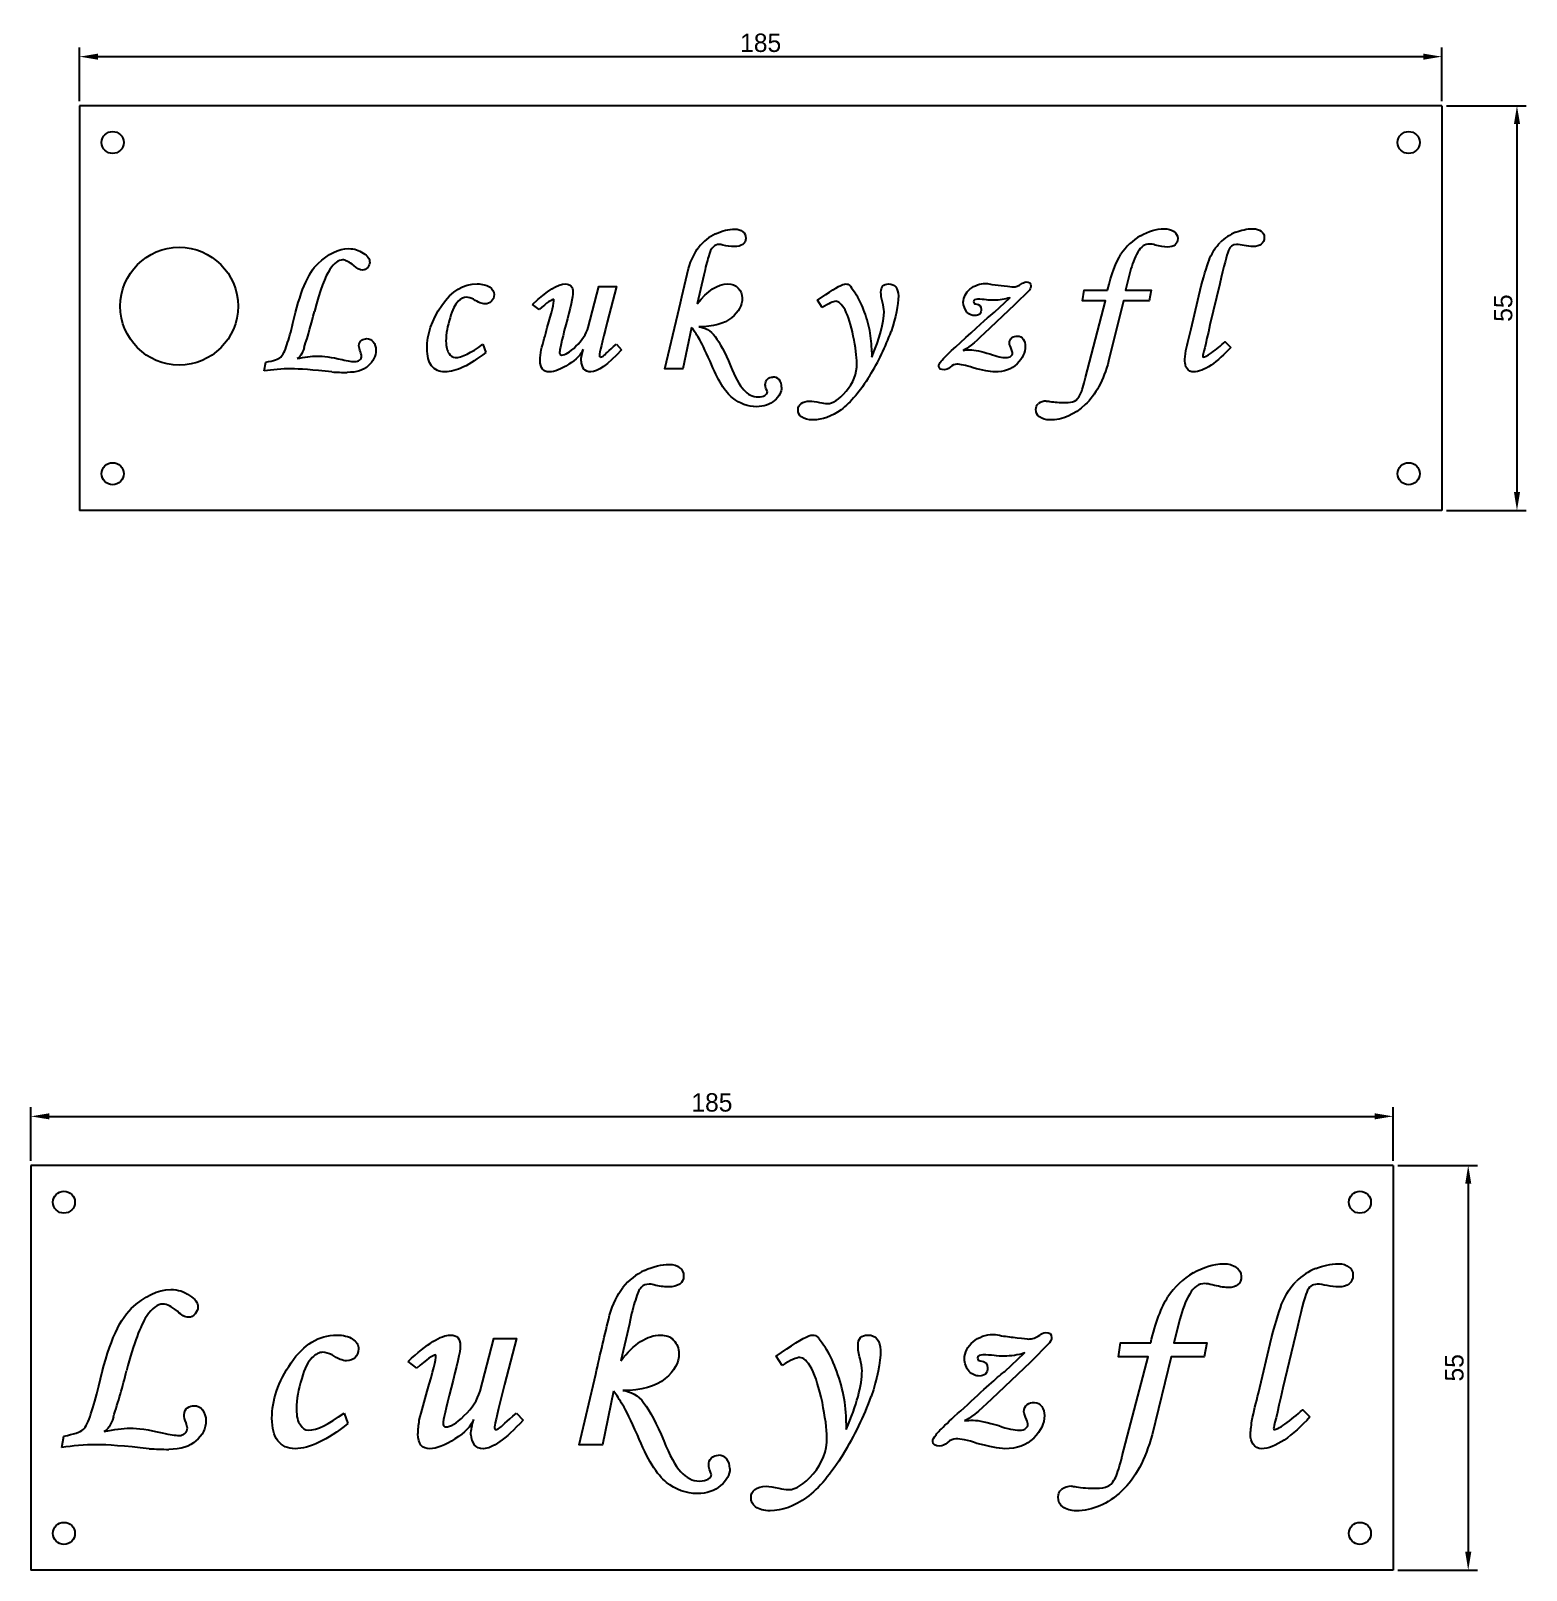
# Model space of a CAD drawing. Header units: millimetres. Extents: x 34 to 5984, y -3597 to 314.
# Drawn here: x 2211.6 to 2414.7, y -1158 to -948.9 of the extents above; entities that cross this region are included whole.
import ezdxf

# ---------------------------------------------------------------- set-up
doc = ezdxf.new("R2010")
doc.units = ezdxf.units.MM
doc.dimstyles.new('ISO-25', dxfattribs={"dimtxt": 2.5, "dimasz": 2.5, "dimexe": 1.25, "dimexo": 0.625, "dimtad": 1, "dimdsep": 46, "dimtxsty": 'Standard', "dimcen": 2.5, "dimadec": 0, "dimazin": 0, "dimtfac": 1, "dimtmove": 0, "dimatfit": 3, "dimfxl": 1, "dimarcsym": 0})

msp = doc.modelspace()

# ---------------------------------------------------------------- blocks, each defined once
blk = doc.blocks.new('*D147')
at = {"color": 0, "lineweight": -2, "transparency": 16777216}
for p, q in [((2211.6, -1102.38), (2211.6, -1095.1)), ((2396.6, -1102.38), (2396.6, -1095.1)), ((2214.1, -1096.35), (2394.1, -1096.35))]:
    blk.add_line(p, q, dxfattribs=at)
at = {"color": 0, "transparency": 16777216}
for points in [[(2214.1, -1095.93), (2214.1, -1096.76), (2211.6, -1096.35)], [(2394.1, -1095.93), (2394.1, -1096.76), (2396.6, -1096.35)]]:
    blk.add_solid(points, dxfattribs=at)
at = {"layer": 'Defpoints', "color": 0, "transparency": 16777216}
for p in [(2396.6, -1096.35), (2211.6, -1103.01), (2396.6, -1103.01)]:
    blk.add_point(p, dxfattribs=at)
at = {"color": 0, "transparency": 16777216, "insert": (2304.1, -1094.47), "char_height": 2.5, "attachment_point": 5}
blk.add_mtext('185', dxfattribs=at)
blk = doc.blocks.new('*D148')
at = {"color": 0, "lineweight": -2, "transparency": 16777216}
for p, q in [((2397.23, -1103.01), (2408.06, -1103.01)), ((2406.81, -1105.51), (2406.81, -1155.51)), ((2397.23, -1158.01), (2408.06, -1158.01))]:
    blk.add_line(p, q, dxfattribs=at)
at = {"color": 0, "transparency": 16777216}
for points in [[(2406.4, -1105.51), (2407.23, -1105.51), (2406.81, -1103.01)], [(2406.4, -1155.51), (2407.23, -1155.51), (2406.81, -1158.01)]]:
    blk.add_solid(points, dxfattribs=at)
at = {"layer": 'Defpoints', "color": 0, "transparency": 16777216}
for p in [(2396.6, -1103.01), (2396.6, -1158.01), (2406.81, -1158.01)]:
    blk.add_point(p, dxfattribs=at)
at = {"color": 0, "transparency": 16777216, "insert": (2404.94, -1130.51), "char_height": 2.5, "attachment_point": 5, "rotation": 90}
blk.add_mtext('55', dxfattribs=at)
blk = doc.blocks.new('*D150')
at = {"color": 0, "lineweight": -2, "transparency": 16777216}
for p, q in [((2218.22, -958.42), (2218.22, -951.13)), ((2403.22, -958.42), (2403.22, -951.13)), ((2220.72, -952.38), (2400.72, -952.38))]:
    blk.add_line(p, q, dxfattribs=at)
at = {"color": 0, "transparency": 16777216}
for points in [[(2220.72, -951.97), (2220.72, -952.8), (2218.22, -952.38)], [(2400.72, -951.97), (2400.72, -952.8), (2403.22, -952.38)]]:
    blk.add_solid(points, dxfattribs=at)
at = {"layer": 'Defpoints', "color": 0, "transparency": 16777216}
for p in [(2403.22, -952.38), (2218.22, -959.04), (2403.22, -959.04)]:
    blk.add_point(p, dxfattribs=at)
at = {"color": 0, "transparency": 16777216, "insert": (2310.72, -950.51), "char_height": 2.5, "attachment_point": 5}
blk.add_mtext('185', dxfattribs=at)
blk = doc.blocks.new('*D151')
at = {"color": 0, "lineweight": -2, "transparency": 16777216}
for p, q in [((2403.85, -959.04), (2414.68, -959.04)), ((2413.43, -961.54), (2413.43, -1011.54)), ((2403.85, -1014.04), (2414.68, -1014.04))]:
    blk.add_line(p, q, dxfattribs=at)
at = {"color": 0, "transparency": 16777216}
for points in [[(2413.02, -961.54), (2413.85, -961.54), (2413.43, -959.04)], [(2413.02, -1011.54), (2413.85, -1011.54), (2413.43, -1014.04)]]:
    blk.add_solid(points, dxfattribs=at)
at = {"layer": 'Defpoints', "color": 0, "transparency": 16777216}
for p in [(2403.22, -959.04), (2403.22, -1014.04), (2413.43, -1014.04)]:
    blk.add_point(p, dxfattribs=at)
at = {"color": 0, "transparency": 16777216, "insert": (2411.56, -986.54), "char_height": 2.5, "attachment_point": 5, "rotation": 90}
blk.add_mtext('55', dxfattribs=at)

# ---------------------------------------------------------------- dimensions: what is measured, and where the dimension line sits
at = {"color": 4}
for base, p1, p2, picture, middle in [((2403.224, -952.382), (2218.224, -959.044), (2403.224, -959.044), '*D150', (2310.724, -950.507)), ((2396.602, -1096.347), (2211.602, -1103.008), (2396.602, -1103.008), '*D147', (2304.102, -1094.472))]:
    dim = msp.add_linear_dim(base=base, p1=p1, p2=p2, dimstyle='ISO-25', dxfattribs=at)
    dim.commit()
    dim.dimension.update_dxf_attribs({"geometry": picture, "text_midpoint": middle})
for base, p1, p2, picture, middle in [((2413.435, -1014.044), (2403.224, -959.044), (2403.224, -1014.044), '*D151', (2411.56, -986.544)), ((2406.812, -1158.008), (2396.602, -1103.008), (2396.602, -1158.008), '*D148', (2404.937, -1130.508))]:
    dim = msp.add_linear_dim(base=base, p1=p1, p2=p2, angle=90, dimstyle='ISO-25', dxfattribs=at)
    dim.commit()
    dim.dimension.update_dxf_attribs({"geometry": picture, "text_midpoint": middle})

# ---------------------------------------------------------------- linework, layer by layer
for p, q in [((2403.224, -959.044), (2218.224, -959.044)), ((2218.224, -959.044), (2218.224, -1014.044)), ((2403.224, -959.044), (2403.224, -1014.044)), ((2403.224, -1014.044), (2218.224, -1014.044)), ((2396.602, -1103.008), (2211.602, -1103.008)), ((2211.602, -1103.008), (2211.602, -1158.008)), ((2396.602, -1103.008), (2396.602, -1158.008)), ((2396.602, -1158.008), (2211.602, -1158.008))]:
    msp.add_line(p, q)
at = {"color": 1, "lineweight": 25}
for points in [[(2301.342, -989.162), (2300.161, -994.791), (2297.728, -994.791), (2299.466, -987.355, -0.0031204), (2300.925, -981.17)], [(2325.804, -992.498, 0.0498004), (2325.526, -989.579, 0.038632), (2324.692, -986.73, 0.0472897), (2323.58, -984.506)], [(2368.474, -992.289, -0.0108159), (2369.169, -989.371), (2370.559, -983.533)], [(2342.483, -987.077), (2344.568, -985.132, -0.0784466), (2342.413, -985.479)], [(2371.949, -992.637, 0.0230032), (2373.825, -991.108), (2374.589, -991.872)], [(2313.573, -997.293, 0.1653257), (2313.226, -996.251, 0.2044553), (2312.392, -995.903)], [(2290.745, -1133.69), (2289.22, -1140.958), (2286.079, -1140.958), (2288.323, -1131.357, -0.0031204), (2290.207, -1123.371)], [(2377.424, -1137.728, -0.0108159), (2378.322, -1133.96), (2380.116, -1126.422)], [(2322.33, -1137.997, 0.0498004), (2321.971, -1134.229, 0.038632), (2320.895, -1130.55, 0.0472897), (2319.459, -1127.678)], [(2343.865, -1130.998), (2346.557, -1128.486, -0.0784466), (2343.776, -1128.935)], [(2381.911, -1138.177, 0.0230032), (2384.333, -1136.203), (2385.32, -1137.19)], [(2306.538, -1144.189, 0.1653257), (2306.089, -1142.843, 0.2044553), (2305.012, -1142.394)]]:
    msp.add_lwpolyline(points, format="xyb", dxfattribs=at)
for points in [[(2303.01, -982.074), (2302.107, -985.965)], [(2360.899, -981.587), (2360.274, -984.089), (2363.748, -984.089), (2363.47, -985.548), (2359.996, -985.548), (2357.98, -993.749)], [(2287.304, -989.162), (2288.764, -983.603), (2291.126, -983.603), (2289.876, -988.467)], [(2319.063, -986.452), (2318.438, -985.479), (2319.55, -984.715)], [(2347.209, -984.089), (2345.193, -986.104), (2341.093, -989.996)], [(2354.853, -995.973), (2357.563, -985.548), (2354.436, -985.548), (2354.645, -984.089), (2357.841, -984.089)], [(2373.061, -983.255), (2371.74, -988.815)], [(2280.633, -986.73), (2279.729, -986.035)], [(2272.988, -991.456), (2273.405, -992.567)], [(2291.126, -991.456), (2291.821, -992.22)], [(2243.314, -995.069), (2243.523, -993.888)], [(2292.899, -1124.538), (2291.732, -1129.563)], [(2367.644, -1123.91), (2366.836, -1127.14), (2371.323, -1127.14), (2370.964, -1129.024), (2366.477, -1129.024), (2363.875, -1139.612)], [(2272.62, -1133.69), (2274.504, -1126.512), (2277.555, -1126.512), (2275.94, -1132.793)], [(2349.967, -1127.14), (2347.365, -1129.742), (2342.071, -1134.767)], [(2359.837, -1142.484), (2363.337, -1129.024), (2359.299, -1129.024), (2359.568, -1127.14), (2363.696, -1127.14)], [(2383.346, -1126.063), (2381.642, -1133.242)], [(2313.626, -1130.191), (2312.819, -1128.935), (2314.255, -1127.948)], [(2264.006, -1130.55), (2262.839, -1129.652)], [(2254.136, -1136.651), (2254.674, -1138.087)], [(2277.555, -1136.651), (2278.452, -1137.638)], [(2215.821, -1141.317), (2216.09, -1139.792)]]:
    msp.add_lwpolyline(points, dxfattribs=at)
at = {"color": 1}
for centre in [(2222.724, -964.044), (2398.724, -964.044), (2222.724, -1009.044), (2398.724, -1009.044), (2216.102, -1108.008), (2392.102, -1108.008), (2216.102, -1153.008), (2392.102, -1153.008)]:
    msp.add_circle(centre, 1.5, dxfattribs=at)
at = {"color": 4}
msp.add_circle((2231.753, -986.284), 8, dxfattribs=at)
at = {"color": 1, "lineweight": 25}
for centre, radius, start, end in [((2307.362, -982.298), 6.469, 115.19192, 141.27573), ((2377.677, -982.188), 6.441, 112.47388, 134.90625), ((2366.499, -983.811), 8.244, 120.70659, 146.19711), ((2349.719, -929.432), 54.424, 261.99018, 263.75979), ((2175.896, -968.431), 76.518, 342.16012, 345.94913), ((2340.249, -994.412), 9.072, 82.89369, 90.37338), ((1785.881, -855.569), 513.544, 344.56807, 344.92169), ((2296.378, -977.965), 34.153, 328.59012, 339.87123), ((2254.38, -969.756), 25.522, 265.74873, 270.43296), ((2288.038, -993.759), 1.707, 179.6598, 217.21011), ((2349.492, -1000.876), 1.707, 89.65992, 127.21007), ((2298.518, -1124.828), 8.353, 115.19192, 141.27573), ((2374.874, -1126.781), 10.645, 120.70659, 146.19711), ((2389.307, -1124.685), 8.316, 112.47388, 134.90625), ((2353.208, -1056.568), 70.271, 261.99018, 263.75979), ((2340.981, -1140.468), 11.713, 82.89369, 90.37338), ((2128.772, -1106.922), 98.798, 342.16012, 345.94913), ((1625.194, -961.198), 663.076, 344.568073, 344.921686), ((2284.335, -1119.233), 44.098, 328.59012, 339.87123), ((2273.568, -1139.626), 2.204, 179.6598, 217.21011), ((2230.108, -1108.634), 32.954, 265.74873, 270.43296), ((2352.915, -1148.815), 2.204, 89.65992, 127.21007)]:
    msp.add_arc(centre, radius, start, end, dxfattribs=at)
for points in [[(2304.608, -976.445), (2305.512, -976.028), (2306.415, -975.819), (2307.18, -975.819)], [(2304.608, -976.445), (2305.512, -976.028), (2306.415, -975.819), (2307.18, -975.819)], [(2307.18, -975.819), (2307.666, -975.819), (2308.014, -975.889), (2308.292, -976.167)], [(2307.18, -975.819), (2307.666, -975.819), (2308.014, -975.889), (2308.292, -976.167)], [(2308.292, -976.167), (2308.57, -976.375), (2308.709, -976.653), (2308.709, -977.07)], [(2308.292, -976.167), (2308.57, -976.375), (2308.709, -976.653), (2308.709, -977.07)], [(2362.289, -976.723), (2363.401, -976.097), (2364.443, -975.75), (2365.486, -975.75)], [(2362.289, -976.723), (2363.401, -976.097), (2364.443, -975.75), (2365.486, -975.75)], [(2365.486, -975.75), (2366.042, -975.75), (2366.459, -975.889), (2366.806, -976.097)], [(2365.486, -975.75), (2366.042, -975.75), (2366.459, -975.889), (2366.806, -976.097)], [(2366.806, -976.097), (2367.154, -976.375), (2367.362, -976.653), (2367.362, -977.07)], [(2366.806, -976.097), (2367.154, -976.375), (2367.362, -976.653), (2367.362, -977.07)], [(2375.215, -976.236), (2375.979, -975.958), (2376.744, -975.75), (2377.578, -975.75)], [(2375.215, -976.236), (2375.979, -975.958), (2376.744, -975.75), (2377.578, -975.75)], [(2377.578, -975.75), (2378.064, -975.75), (2378.412, -975.889), (2378.69, -976.097)], [(2377.578, -975.75), (2378.064, -975.75), (2378.412, -975.889), (2378.69, -976.097)], [(2378.69, -976.097), (2378.968, -976.306), (2379.107, -976.584), (2379.107, -976.931)], [(2378.69, -976.097), (2378.968, -976.306), (2379.107, -976.584), (2379.107, -976.931)], [(2250.611, -980.475), (2252.001, -979.155), (2253.391, -978.46), (2254.781, -978.46)], [(2250.611, -980.475), (2252.001, -979.155), (2253.391, -978.46), (2254.781, -978.46)], [(2254.781, -978.46), (2255.545, -978.46), (2256.171, -978.669), (2256.727, -979.085)], [(2254.781, -978.46), (2255.545, -978.46), (2256.171, -978.669), (2256.727, -979.085)], [(2300.925, -981.17), (2301.273, -979.989), (2301.759, -979.016), (2302.315, -978.252)], [(2300.925, -981.17), (2301.273, -979.989), (2301.759, -979.016), (2302.315, -978.252)], [(2304.261, -978.252), (2303.983, -978.46), (2303.844, -978.877), (2303.636, -979.572)], [(2304.261, -978.252), (2303.983, -978.46), (2303.844, -978.877), (2303.636, -979.572)], [(2305.095, -977.904), (2304.747, -977.904), (2304.469, -977.974), (2304.261, -978.252)], [(2305.095, -977.904), (2304.747, -977.904), (2304.469, -977.974), (2304.261, -978.252)], [(2305.581, -977.974), (2305.373, -977.904), (2305.234, -977.904), (2305.095, -977.904)], [(2305.581, -977.974), (2305.373, -977.904), (2305.234, -977.904), (2305.095, -977.904)], [(2307.11, -978.182), (2306.624, -978.182), (2306.137, -978.113), (2305.581, -977.974)], [(2307.11, -978.182), (2306.624, -978.182), (2306.137, -978.113), (2305.581, -977.974)], [(2308.709, -977.07), (2308.709, -977.765), (2308.153, -978.182), (2307.11, -978.182)], [(2308.709, -977.07), (2308.709, -977.765), (2308.153, -978.182), (2307.11, -978.182)], [(2363.54, -977.835), (2362.914, -977.835), (2362.358, -978.182), (2361.941, -978.946)], [(2363.54, -977.835), (2362.914, -977.835), (2362.358, -978.182), (2361.941, -978.946)], [(2364.304, -977.974), (2364.026, -977.904), (2363.748, -977.835), (2363.54, -977.835)], [(2364.304, -977.974), (2364.026, -977.904), (2363.748, -977.835), (2363.54, -977.835)], [(2365.972, -978.252), (2365.486, -978.252), (2364.93, -978.113), (2364.304, -977.974)], [(2365.972, -978.252), (2365.486, -978.252), (2364.93, -978.113), (2364.304, -977.974)], [(2367.362, -977.07), (2367.362, -977.835), (2366.876, -978.252), (2365.972, -978.252)], [(2367.362, -977.07), (2367.362, -977.835), (2366.876, -978.252), (2365.972, -978.252)], [(2371.74, -979.711), (2372.088, -978.946), (2372.505, -978.252), (2373.13, -977.626)], [(2371.74, -979.711), (2372.088, -978.946), (2372.505, -978.252), (2373.13, -977.626)], [(2374.242, -978.738), (2374.034, -979.294), (2373.617, -980.823), (2373.061, -983.255)], [(2374.242, -978.738), (2374.034, -979.294), (2373.617, -980.823), (2373.061, -983.255)], [(2375.354, -977.904), (2374.798, -977.904), (2374.45, -978.182), (2374.242, -978.738)], [(2375.354, -977.904), (2374.798, -977.904), (2374.45, -978.182), (2374.242, -978.738)], [(2376.396, -978.043), (2375.979, -977.974), (2375.632, -977.904), (2375.354, -977.904)], [(2376.396, -978.043), (2375.979, -977.974), (2375.632, -977.904), (2375.354, -977.904)], [(2377.578, -978.182), (2377.23, -978.182), (2376.813, -978.113), (2376.396, -978.043)], [(2377.578, -978.182), (2377.23, -978.182), (2376.813, -978.113), (2376.396, -978.043)], [(2379.107, -976.931), (2379.107, -977.765), (2378.551, -978.182), (2377.578, -978.182)], [(2379.107, -976.931), (2379.107, -977.765), (2378.551, -978.182), (2377.578, -978.182)], [(2247.206, -988.606), (2248.109, -984.506), (2249.221, -981.796), (2250.611, -980.475)], [(2247.206, -988.606), (2248.109, -984.506), (2249.221, -981.796), (2250.611, -980.475)], [(2253.947, -979.989), (2253.391, -979.989), (2252.835, -980.406), (2252.21, -981.309)], [(2253.947, -979.989), (2253.391, -979.989), (2252.835, -980.406), (2252.21, -981.309)], [(2255.476, -980.753), (2254.85, -980.267), (2254.364, -979.989), (2253.947, -979.989)], [(2255.476, -980.753), (2254.85, -980.267), (2254.364, -979.989), (2253.947, -979.989)], [(2256.657, -981.379), (2256.24, -981.379), (2255.893, -981.17), (2255.476, -980.753)], [(2256.657, -981.379), (2256.24, -981.379), (2255.893, -981.17), (2255.476, -980.753)], [(2256.727, -979.085), (2257.352, -979.433), (2257.63, -979.85), (2257.63, -980.336)], [(2256.727, -979.085), (2257.352, -979.433), (2257.63, -979.85), (2257.63, -980.336)], [(2257.63, -980.336), (2257.63, -980.545), (2257.491, -980.753), (2257.352, -981.031)], [(2257.63, -980.336), (2257.63, -980.545), (2257.491, -980.753), (2257.352, -981.031)], [(2303.636, -979.572), (2303.427, -980.197), (2303.219, -981.031), (2303.01, -982.074)], [(2303.636, -979.572), (2303.427, -980.197), (2303.219, -981.031), (2303.01, -982.074)], [(2357.841, -984.089), (2358.328, -981.935), (2358.953, -980.336), (2359.648, -979.224)], [(2357.841, -984.089), (2358.328, -981.935), (2358.953, -980.336), (2359.648, -979.224)], [(2361.941, -978.946), (2361.455, -979.711), (2361.177, -980.614), (2360.899, -981.587)], [(2361.941, -978.946), (2361.455, -979.711), (2361.177, -980.614), (2360.899, -981.587)], [(2370.559, -983.533), (2371.045, -981.726), (2371.393, -980.475), (2371.74, -979.711)], [(2370.559, -983.533), (2371.045, -981.726), (2371.393, -980.475), (2371.74, -979.711)], [(2252.21, -981.309), (2251.584, -982.213), (2250.889, -984.089), (2250.125, -987.008)], [(2252.21, -981.309), (2251.584, -982.213), (2250.889, -984.089), (2250.125, -987.008)], [(2257.352, -981.031), (2257.144, -981.24), (2256.935, -981.379), (2256.657, -981.379)], [(2257.352, -981.031), (2257.144, -981.24), (2256.935, -981.379), (2256.657, -981.379)], [(2267.429, -986.174), (2268.749, -984.228), (2270.348, -983.255), (2272.224, -983.255)], [(2267.429, -986.174), (2268.749, -984.228), (2270.348, -983.255), (2272.224, -983.255)], [(2272.224, -983.255), (2272.919, -983.255), (2273.475, -983.394), (2273.892, -983.672)], [(2272.224, -983.255), (2272.919, -983.255), (2273.475, -983.394), (2273.892, -983.672)], [(2273.892, -983.672), (2274.309, -983.95), (2274.517, -984.298), (2274.517, -984.715)], [(2273.892, -983.672), (2274.309, -983.95), (2274.517, -984.298), (2274.517, -984.715)], [(2274.517, -984.715), (2274.517, -985.062), (2274.378, -985.409), (2274.17, -985.618)], [(2274.517, -984.715), (2274.517, -985.062), (2274.378, -985.409), (2274.17, -985.618)], [(2279.729, -986.035), (2281.745, -984.159), (2283.204, -983.255), (2284.177, -983.255)], [(2279.729, -986.035), (2281.745, -984.159), (2283.204, -983.255), (2284.177, -983.255)], [(2284.177, -983.255), (2284.872, -983.255), (2285.219, -983.603), (2285.219, -984.367)], [(2284.177, -983.255), (2284.872, -983.255), (2285.219, -983.603), (2285.219, -984.367)], [(2285.219, -984.367), (2285.219, -984.993), (2284.872, -986.521), (2284.247, -988.815)], [(2285.219, -984.367), (2285.219, -984.993), (2284.872, -986.521), (2284.247, -988.815)], [(2302.107, -985.965), (2303.497, -984.159), (2304.886, -983.255), (2306.276, -983.255)], [(2302.107, -985.965), (2303.497, -984.159), (2304.886, -983.255), (2306.276, -983.255)], [(2306.276, -983.255), (2306.832, -983.255), (2307.319, -983.394), (2307.666, -983.811)], [(2306.276, -983.255), (2306.832, -983.255), (2307.319, -983.394), (2307.666, -983.811)], [(2307.666, -983.811), (2308.014, -984.159), (2308.222, -984.645), (2308.222, -985.201)], [(2307.666, -983.811), (2308.014, -984.159), (2308.222, -984.645), (2308.222, -985.201)], [(2319.55, -984.715), (2320.94, -983.742), (2321.913, -983.255), (2322.26, -983.255)], [(2319.55, -984.715), (2320.94, -983.742), (2321.913, -983.255), (2322.26, -983.255)], [(2322.26, -983.255), (2322.469, -983.255), (2322.677, -983.325), (2322.816, -983.464)], [(2322.26, -983.255), (2322.469, -983.255), (2322.677, -983.325), (2322.816, -983.464)], [(2322.816, -983.464), (2322.886, -983.533), (2323.164, -983.881), (2323.58, -984.506)], [(2322.816, -983.464), (2322.886, -983.533), (2323.164, -983.881), (2323.58, -984.506)], [(2327.055, -984.367), (2327.055, -983.603), (2327.403, -983.255), (2328.098, -983.255)], [(2327.055, -984.367), (2327.055, -983.603), (2327.403, -983.255), (2328.098, -983.255)], [(2327.264, -985.757), (2327.125, -985.201), (2327.055, -984.784), (2327.055, -984.367)], [(2327.264, -985.757), (2327.125, -985.201), (2327.055, -984.784), (2327.055, -984.367)], [(2328.098, -983.255), (2328.515, -983.255), (2328.862, -983.394), (2329.071, -983.672)], [(2328.098, -983.255), (2328.515, -983.255), (2328.862, -983.394), (2329.071, -983.672)], [(2329.418, -984.854), (2329.418, -986.174), (2329.071, -987.772), (2328.445, -989.718)], [(2329.418, -984.854), (2329.418, -986.174), (2329.071, -987.772), (2328.445, -989.718)], [(2329.071, -983.672), (2329.279, -983.95), (2329.418, -984.367), (2329.418, -984.854)], [(2329.071, -983.672), (2329.279, -983.95), (2329.418, -984.367), (2329.418, -984.854)], [(2338.244, -985.757), (2338.244, -985.062), (2338.591, -984.437), (2339.147, -983.95)], [(2338.244, -985.757), (2338.244, -985.062), (2338.591, -984.437), (2339.147, -983.95)], [(2339.147, -983.95), (2339.773, -983.464), (2340.468, -983.186), (2341.302, -983.186)], [(2339.147, -983.95), (2339.773, -983.464), (2340.468, -983.186), (2341.302, -983.186)], [(2341.302, -983.186), (2341.58, -983.186), (2341.858, -983.255), (2342.136, -983.325)], [(2341.302, -983.186), (2341.58, -983.186), (2341.858, -983.255), (2342.136, -983.325)], [(2343.803, -983.533), (2344.429, -983.603), (2344.846, -983.672), (2344.985, -983.672)], [(2343.803, -983.533), (2344.429, -983.603), (2344.846, -983.672), (2344.985, -983.672)], [(2344.985, -983.672), (2345.402, -983.672), (2345.749, -983.533), (2346.166, -983.255)], [(2344.985, -983.672), (2345.402, -983.672), (2345.749, -983.533), (2346.166, -983.255)], [(2346.166, -983.255), (2346.305, -983.116), (2346.514, -983.047), (2346.792, -982.977)], [(2346.166, -983.255), (2346.305, -983.116), (2346.514, -983.047), (2346.792, -982.977)], [(2346.792, -982.977), (2347.209, -982.977), (2347.417, -983.116), (2347.417, -983.533)], [(2346.792, -982.977), (2347.209, -982.977), (2347.417, -983.116), (2347.417, -983.533)], [(2347.417, -983.533), (2347.417, -983.672), (2347.348, -983.811), (2347.209, -984.089)], [(2347.417, -983.533), (2347.417, -983.672), (2347.348, -983.811), (2347.209, -984.089)], [(2265.414, -992.011), (2265.414, -990.135), (2266.039, -988.189), (2267.429, -986.174)], [(2265.414, -992.011), (2265.414, -990.135), (2266.039, -988.189), (2267.429, -986.174)], [(2269.653, -985.618), (2269.236, -986.035), (2268.819, -986.73), (2268.541, -987.842)], [(2269.653, -985.618), (2269.236, -986.035), (2268.819, -986.73), (2268.541, -987.842)], [(2270.765, -985.062), (2270.417, -985.062), (2270, -985.271), (2269.653, -985.618)], [(2270.765, -985.062), (2270.417, -985.062), (2270, -985.271), (2269.653, -985.618)], [(2271.738, -985.34), (2271.39, -985.201), (2271.043, -985.062), (2270.765, -985.062)], [(2271.738, -985.34), (2271.39, -985.201), (2271.043, -985.062), (2270.765, -985.062)], [(2273.266, -985.965), (2272.849, -985.965), (2272.363, -985.757), (2271.738, -985.34)], [(2273.266, -985.965), (2272.849, -985.965), (2272.363, -985.757), (2271.738, -985.34)], [(2274.17, -985.618), (2273.961, -985.826), (2273.614, -985.965), (2273.266, -985.965)], [(2274.17, -985.618), (2273.961, -985.826), (2273.614, -985.965), (2273.266, -985.965)], [(2282.648, -985.34), (2282.37, -985.34), (2281.675, -985.826), (2280.633, -986.73)], [(2282.648, -985.34), (2282.37, -985.34), (2281.675, -985.826), (2280.633, -986.73)], [(2281.745, -989.162), (2282.37, -987.077), (2282.648, -985.826), (2282.648, -985.409)], [(2281.745, -989.162), (2282.37, -987.077), (2282.648, -985.826), (2282.648, -985.409)], [(2282.648, -985.409), (2282.648, -985.34), (2282.648, -985.34), (2282.648, -985.34)], [(2282.648, -985.409), (2282.648, -985.34), (2282.648, -985.34), (2282.648, -985.34)], [(2308.222, -985.201), (2308.222, -986.174), (2307.736, -987.008), (2306.763, -987.842)], [(2308.222, -985.201), (2308.222, -986.174), (2307.736, -987.008), (2306.763, -987.842)], [(2320.94, -985.618), (2320.592, -985.618), (2319.967, -985.896), (2319.063, -986.452)], [(2320.94, -985.618), (2320.592, -985.618), (2319.967, -985.896), (2319.063, -986.452)], [(2322.191, -986.799), (2321.704, -985.965), (2321.287, -985.618), (2320.94, -985.618)], [(2322.191, -986.799), (2321.704, -985.965), (2321.287, -985.618), (2320.94, -985.618)], [(2323.302, -990.344), (2322.955, -988.815), (2322.608, -987.633), (2322.191, -986.799)], [(2323.302, -990.344), (2322.955, -988.815), (2322.608, -987.633), (2322.191, -986.799)], [(2325.804, -993.193), (2326.916, -990.622), (2327.472, -988.537), (2327.472, -987.008)], [(2325.804, -993.193), (2326.916, -990.622), (2327.472, -988.537), (2327.472, -987.008)], [(2327.472, -987.008), (2327.472, -986.66), (2327.403, -986.243), (2327.264, -985.757)], [(2327.472, -987.008), (2327.472, -986.66), (2327.403, -986.243), (2327.264, -985.757)], [(2338.73, -987.077), (2338.452, -986.73), (2338.244, -986.243), (2338.244, -985.757)], [(2338.73, -987.077), (2338.452, -986.73), (2338.244, -986.243), (2338.244, -985.757)], [(2338.591, -990.552), (2340.607, -988.676), (2341.927, -987.494), (2342.483, -987.077)], [(2338.591, -990.552), (2340.607, -988.676), (2341.927, -987.494), (2342.483, -987.077)], [(2339.842, -987.564), (2339.425, -987.564), (2339.078, -987.425), (2338.73, -987.077)], [(2339.842, -987.564), (2339.425, -987.564), (2339.078, -987.425), (2338.73, -987.077)], [(2340.19, -985.34), (2339.842, -985.34), (2339.634, -985.409), (2339.634, -985.687)], [(2340.19, -985.34), (2339.842, -985.34), (2339.634, -985.409), (2339.634, -985.687)], [(2339.634, -985.687), (2339.634, -985.826), (2339.703, -985.965), (2339.912, -985.965)], [(2339.634, -985.687), (2339.634, -985.826), (2339.703, -985.965), (2339.912, -985.965)], [(2339.912, -985.965), (2340.468, -986.035), (2340.676, -986.243), (2340.676, -986.73)], [(2339.912, -985.965), (2340.468, -986.035), (2340.676, -986.243), (2340.676, -986.73)], [(2340.676, -986.73), (2340.676, -986.938), (2340.607, -987.147), (2340.468, -987.355)], [(2340.676, -986.73), (2340.676, -986.938), (2340.607, -987.147), (2340.468, -987.355)], [(2342.413, -985.479), (2342.066, -985.479), (2341.719, -985.479), (2341.371, -985.409)], [(2342.413, -985.479), (2342.066, -985.479), (2341.719, -985.479), (2341.371, -985.409)], [(2246.372, -991.525), (2246.65, -990.761), (2246.928, -989.718), (2247.206, -988.606)], [(2246.372, -991.525), (2246.65, -990.761), (2246.928, -989.718), (2247.206, -988.606)], [(2268.541, -987.842), (2268.193, -988.954), (2267.985, -989.996), (2267.985, -991.039)], [(2268.541, -987.842), (2268.193, -988.954), (2267.985, -989.996), (2267.985, -991.039)], [(2284.247, -988.815), (2283.691, -991.039), (2283.413, -992.289), (2283.413, -992.498)], [(2284.247, -988.815), (2283.691, -991.039), (2283.413, -992.289), (2283.413, -992.498)], [(2285.636, -991.733), (2286.47, -990.969), (2287.026, -990.066), (2287.304, -989.162)], [(2285.636, -991.733), (2286.47, -990.969), (2287.026, -990.066), (2287.304, -989.162)], [(2289.876, -988.467), (2289.181, -991.178), (2288.833, -992.637), (2288.833, -992.915)], [(2289.876, -988.467), (2289.181, -991.178), (2288.833, -992.637), (2288.833, -992.915)], [(2302.315, -990.622), (2301.968, -990.066), (2301.69, -989.579), (2301.342, -989.162)], [(2302.315, -990.622), (2301.968, -990.066), (2301.69, -989.579), (2301.342, -989.162)], [(2306.763, -987.842), (2305.79, -988.676), (2304.261, -989.093), (2302.315, -989.093)], [(2306.763, -987.842), (2305.79, -988.676), (2304.261, -989.093), (2302.315, -989.093)], [(2302.315, -989.093), (2303.149, -989.162), (2303.914, -989.579), (2304.539, -990.413)], [(2302.315, -989.093), (2303.149, -989.162), (2303.914, -989.579), (2304.539, -990.413)], [(2340.468, -987.355), (2340.259, -987.494), (2340.051, -987.564), (2339.842, -987.564)], [(2340.468, -987.355), (2340.259, -987.494), (2340.051, -987.564), (2339.842, -987.564)], [(2371.74, -988.815), (2371.115, -991.595), (2370.767, -992.984), (2370.767, -993.054)], [(2371.74, -988.815), (2371.115, -991.595), (2370.767, -992.984), (2370.767, -993.054)], [(2256.171, -991.664), (2256.171, -991.317), (2256.31, -991.039), (2256.518, -990.9)], [(2256.171, -991.664), (2256.171, -991.317), (2256.31, -991.039), (2256.518, -990.9)], [(2256.518, -990.9), (2256.796, -990.761), (2257.005, -990.691), (2257.213, -990.691)], [(2256.518, -990.9), (2256.796, -990.761), (2257.005, -990.691), (2257.213, -990.691)], [(2257.213, -990.691), (2257.561, -990.691), (2257.908, -990.83), (2258.117, -991.108)], [(2257.213, -990.691), (2257.561, -990.691), (2257.908, -990.83), (2258.117, -991.108)], [(2258.117, -991.108), (2258.325, -991.456), (2258.464, -991.803), (2258.464, -992.289)], [(2258.117, -991.108), (2258.325, -991.456), (2258.464, -991.803), (2258.464, -992.289)], [(2267.985, -991.039), (2267.985, -991.803), (2268.124, -992.359), (2268.402, -992.706)], [(2267.985, -991.039), (2267.985, -991.803), (2268.124, -992.359), (2268.402, -992.706)], [(2303.844, -993.749), (2303.149, -992.22), (2302.663, -991.178), (2302.315, -990.622)], [(2303.844, -993.749), (2303.149, -992.22), (2302.663, -991.178), (2302.315, -990.622)], [(2304.539, -990.413), (2305.164, -991.247), (2305.859, -992.567), (2306.624, -994.374)], [(2304.539, -990.413), (2305.164, -991.247), (2305.859, -992.567), (2306.624, -994.374)], [(2323.789, -994.027), (2323.789, -993.123), (2323.58, -991.872), (2323.302, -990.344)], [(2323.789, -994.027), (2323.789, -993.123), (2323.58, -991.872), (2323.302, -990.344)], [(2335.256, -993.749), (2335.395, -993.471), (2336.506, -992.428), (2338.591, -990.552)], [(2335.256, -993.749), (2335.395, -993.471), (2336.506, -992.428), (2338.591, -990.552)], [(2341.093, -989.996), (2339.703, -991.317), (2338.73, -992.081), (2338.244, -992.289)], [(2341.093, -989.996), (2339.703, -991.317), (2338.73, -992.081), (2338.244, -992.289)], [(2344.498, -991.317), (2344.498, -990.969), (2344.637, -990.761), (2344.846, -990.552)], [(2344.498, -991.317), (2344.498, -990.969), (2344.637, -990.761), (2344.846, -990.552)], [(2344.776, -992.15), (2344.637, -991.803), (2344.498, -991.525), (2344.498, -991.317)], [(2344.776, -992.15), (2344.637, -991.803), (2344.498, -991.525), (2344.498, -991.317)], [(2344.846, -990.552), (2345.054, -990.413), (2345.332, -990.344), (2345.61, -990.344)], [(2344.846, -990.552), (2345.054, -990.413), (2345.332, -990.344), (2345.61, -990.344)], [(2345.61, -990.344), (2345.958, -990.344), (2346.166, -990.483), (2346.375, -990.761)], [(2345.61, -990.344), (2345.958, -990.344), (2346.166, -990.483), (2346.375, -990.761)], [(2346.375, -990.761), (2346.583, -991.039), (2346.653, -991.386), (2346.653, -991.733)], [(2346.375, -990.761), (2346.583, -991.039), (2346.653, -991.386), (2346.653, -991.733)], [(2243.523, -993.888), (2244.565, -993.679), (2245.26, -993.471), (2245.538, -993.193)], [(2243.523, -993.888), (2244.565, -993.679), (2245.26, -993.471), (2245.538, -993.193)], [(2245.538, -993.193), (2245.816, -992.915), (2246.164, -992.359), (2246.372, -991.525)], [(2245.538, -993.193), (2245.816, -992.915), (2246.164, -992.359), (2246.372, -991.525)], [(2248.735, -991.872), (2248.457, -992.776), (2248.109, -993.262), (2247.762, -993.401)], [(2248.735, -991.872), (2248.457, -992.776), (2248.109, -993.262), (2247.762, -993.401)], [(2247.762, -993.401), (2248.804, -993.193), (2249.708, -993.054), (2250.472, -993.054)], [(2247.762, -993.401), (2248.804, -993.193), (2249.708, -993.054), (2250.472, -993.054)], [(2250.472, -993.054), (2251.306, -993.054), (2252.418, -993.193), (2253.877, -993.54)], [(2250.472, -993.054), (2251.306, -993.054), (2252.418, -993.193), (2253.877, -993.54)], [(2256.379, -992.498), (2256.24, -992.15), (2256.171, -991.872), (2256.171, -991.664)], [(2256.379, -992.498), (2256.24, -992.15), (2256.171, -991.872), (2256.171, -991.664)], [(2256.24, -993.61), (2256.449, -993.401), (2256.518, -993.262), (2256.518, -993.054)], [(2256.24, -993.61), (2256.449, -993.401), (2256.518, -993.262), (2256.518, -993.054)], [(2256.518, -993.054), (2256.518, -992.915), (2256.449, -992.706), (2256.379, -992.498)], [(2256.518, -993.054), (2256.518, -992.915), (2256.449, -992.706), (2256.379, -992.498)], [(2258.464, -992.289), (2258.464, -993.054), (2258.117, -993.818), (2257.422, -994.374)], [(2258.464, -992.289), (2258.464, -993.054), (2258.117, -993.818), (2257.422, -994.374)], [(2266.039, -994.374), (2265.622, -993.818), (2265.414, -993.054), (2265.414, -992.011)], [(2266.039, -994.374), (2265.622, -993.818), (2265.414, -993.054), (2265.414, -992.011)], [(2273.405, -992.567), (2271.182, -994.305), (2269.375, -995.208), (2267.846, -995.208)], [(2273.405, -992.567), (2271.182, -994.305), (2269.375, -995.208), (2267.846, -995.208)], [(2268.402, -992.706), (2268.61, -993.054), (2268.888, -993.262), (2269.236, -993.262)], [(2268.402, -992.706), (2268.61, -993.054), (2268.888, -993.262), (2269.236, -993.262)], [(2269.236, -993.262), (2270.139, -993.262), (2271.39, -992.637), (2272.988, -991.456)], [(2269.236, -993.262), (2270.139, -993.262), (2271.39, -992.637), (2272.988, -991.456)], [(2280.772, -993.679), (2280.772, -993.193), (2280.841, -992.706), (2280.911, -992.22)], [(2280.772, -993.679), (2280.772, -993.193), (2280.841, -992.706), (2280.911, -992.22)], [(2283.413, -992.498), (2283.413, -992.637), (2283.413, -992.706), (2283.482, -992.845)], [(2283.413, -992.498), (2283.413, -992.637), (2283.413, -992.706), (2283.482, -992.845)], [(2283.482, -992.845), (2283.552, -992.915), (2283.621, -992.915), (2283.691, -992.915)], [(2283.482, -992.845), (2283.552, -992.915), (2283.621, -992.915), (2283.691, -992.915)], [(2283.691, -992.915), (2284.177, -992.915), (2284.802, -992.567), (2285.636, -991.733)], [(2283.691, -992.915), (2284.177, -992.915), (2284.802, -992.567), (2285.636, -991.733)], [(2286.609, -992.15), (2286.331, -992.845), (2285.706, -993.54), (2284.664, -994.166)], [(2286.609, -992.15), (2286.331, -992.845), (2285.706, -993.54), (2284.664, -994.166)], [(2286.331, -993.749), (2286.331, -993.193), (2286.47, -992.706), (2286.609, -992.15)], [(2286.331, -993.749), (2286.331, -993.193), (2286.47, -992.706), (2286.609, -992.15)], [(2291.821, -992.22), (2289.945, -994.235), (2288.555, -995.208), (2287.652, -995.208)], [(2291.821, -992.22), (2289.945, -994.235), (2288.555, -995.208), (2287.652, -995.208)], [(2288.833, -992.915), (2288.833, -993.123), (2288.833, -993.193), (2288.972, -993.193)], [(2288.833, -992.915), (2288.833, -993.123), (2288.833, -993.193), (2288.972, -993.193)], [(2288.972, -993.193), (2289.042, -993.193), (2289.181, -993.123), (2289.32, -993.054)], [(2288.972, -993.193), (2289.042, -993.193), (2289.181, -993.123), (2289.32, -993.054)], [(2289.32, -993.054), (2289.528, -992.915), (2290.084, -992.359), (2291.126, -991.456)], [(2289.32, -993.054), (2289.528, -992.915), (2290.084, -992.359), (2291.126, -991.456)], [(2325.804, -992.498), (2325.804, -992.845), (2325.804, -993.054), (2325.804, -993.193)], [(2325.804, -992.498), (2325.804, -992.845), (2325.804, -993.054), (2325.804, -993.193)], [(2338.244, -992.289), (2338.522, -992.22), (2338.869, -992.22), (2339.147, -992.22)], [(2338.244, -992.289), (2338.522, -992.22), (2338.869, -992.22), (2339.147, -992.22)], [(2339.147, -992.22), (2339.773, -992.22), (2340.676, -992.428), (2341.858, -992.776)], [(2339.147, -992.22), (2339.773, -992.22), (2340.676, -992.428), (2341.858, -992.776)], [(2341.858, -992.776), (2342.761, -993.123), (2343.525, -993.262), (2344.012, -993.262)], [(2341.858, -992.776), (2342.761, -993.123), (2343.525, -993.262), (2344.012, -993.262)], [(2344.012, -993.262), (2344.359, -993.262), (2344.568, -993.193), (2344.707, -993.054)], [(2344.012, -993.262), (2344.359, -993.262), (2344.568, -993.193), (2344.707, -993.054)], [(2344.707, -993.054), (2344.846, -992.915), (2344.915, -992.845), (2344.915, -992.706)], [(2344.707, -993.054), (2344.846, -992.915), (2344.915, -992.845), (2344.915, -992.706)], [(2344.915, -992.706), (2344.915, -992.567), (2344.846, -992.359), (2344.776, -992.15)], [(2344.915, -992.706), (2344.915, -992.567), (2344.846, -992.359), (2344.776, -992.15)], [(2346.653, -991.733), (2346.653, -992.567), (2346.305, -993.332), (2345.541, -994.096)], [(2346.653, -991.733), (2346.653, -992.567), (2346.305, -993.332), (2345.541, -994.096)], [(2368.335, -993.749), (2368.335, -993.401), (2368.404, -992.915), (2368.474, -992.289)], [(2368.335, -993.749), (2368.335, -993.401), (2368.404, -992.915), (2368.474, -992.289)], [(2370.767, -993.054), (2370.767, -993.193), (2370.767, -993.193), (2370.837, -993.193)], [(2370.767, -993.054), (2370.767, -993.193), (2370.767, -993.193), (2370.837, -993.193)], [(2370.837, -993.193), (2370.976, -993.193), (2371.393, -993.054), (2371.949, -992.637)], [(2370.837, -993.193), (2370.976, -993.193), (2371.393, -993.054), (2371.949, -992.637)], [(2374.589, -991.872), (2373.686, -992.845), (2372.783, -993.679), (2371.879, -994.305)], [(2374.589, -991.872), (2373.686, -992.845), (2372.783, -993.679), (2371.879, -994.305)], [(2246.997, -994.791), (2245.677, -994.791), (2244.426, -994.93), (2243.314, -995.069)], [(2246.997, -994.791), (2245.677, -994.791), (2244.426, -994.93), (2243.314, -995.069)], [(2252.488, -995.208), (2249.916, -994.93), (2248.04, -994.791), (2246.997, -994.791)], [(2252.488, -995.208), (2249.916, -994.93), (2248.04, -994.791), (2246.997, -994.791)], [(2253.877, -993.54), (2254.711, -993.749), (2255.267, -993.818), (2255.615, -993.818)], [(2253.877, -993.54), (2254.711, -993.749), (2255.267, -993.818), (2255.615, -993.818)], [(2257.422, -994.374), (2256.796, -995), (2255.823, -995.278), (2254.572, -995.278)], [(2257.422, -994.374), (2256.796, -995), (2255.823, -995.278), (2254.572, -995.278)], [(2255.615, -993.818), (2255.893, -993.818), (2256.101, -993.749), (2256.24, -993.61)], [(2255.615, -993.818), (2255.893, -993.818), (2256.101, -993.749), (2256.24, -993.61)], [(2267.846, -995.208), (2267.081, -995.208), (2266.456, -994.93), (2266.039, -994.374)], [(2267.846, -995.208), (2267.081, -995.208), (2266.456, -994.93), (2266.039, -994.374)], [(2282.023, -995.208), (2281.189, -995.208), (2280.772, -994.722), (2280.772, -993.679)], [(2282.023, -995.208), (2281.189, -995.208), (2280.772, -994.722), (2280.772, -993.679)], [(2284.664, -994.166), (2283.621, -994.861), (2282.718, -995.208), (2282.023, -995.208)], [(2284.664, -994.166), (2283.621, -994.861), (2282.718, -995.208), (2282.023, -995.208)], [(2287.652, -995.208), (2287.235, -995.208), (2286.957, -995.069), (2286.679, -994.791)], [(2287.652, -995.208), (2287.235, -995.208), (2286.957, -995.069), (2286.679, -994.791)], [(2306.902, -998.752), (2305.929, -997.988), (2304.886, -996.32), (2303.844, -993.749)], [(2306.902, -998.752), (2305.929, -997.988), (2304.886, -996.32), (2303.844, -993.749)], [(2306.624, -994.374), (2307.249, -995.903), (2307.805, -997.015), (2308.431, -997.641)], [(2306.624, -994.374), (2307.249, -995.903), (2307.805, -997.015), (2308.431, -997.641)], [(2322.33, -997.849), (2323.302, -996.737), (2323.789, -995.486), (2323.789, -994.027)], [(2322.33, -997.849), (2323.302, -996.737), (2323.789, -995.486), (2323.789, -994.027)], [(2334.908, -994.444), (2334.908, -994.235), (2335.047, -994.027), (2335.256, -993.749)], [(2334.908, -994.444), (2334.908, -994.235), (2335.047, -994.027), (2335.256, -993.749)], [(2335.673, -994.93), (2335.186, -994.93), (2334.908, -994.791), (2334.908, -994.444)], [(2335.673, -994.93), (2335.186, -994.93), (2334.908, -994.791), (2334.908, -994.444)], [(2336.437, -994.583), (2336.159, -994.791), (2335.951, -994.93), (2335.673, -994.93)], [(2336.437, -994.583), (2336.159, -994.791), (2335.951, -994.93), (2335.673, -994.93)], [(2337.34, -994.166), (2337.062, -994.166), (2336.784, -994.305), (2336.437, -994.583)], [(2337.34, -994.166), (2337.062, -994.166), (2336.784, -994.305), (2336.437, -994.583)], [(2339.564, -994.652), (2338.591, -994.305), (2337.827, -994.166), (2337.34, -994.166)], [(2339.564, -994.652), (2338.591, -994.305), (2337.827, -994.166), (2337.34, -994.166)], [(2342.483, -995.208), (2341.858, -995.208), (2340.885, -995), (2339.564, -994.652)], [(2342.483, -995.208), (2341.858, -995.208), (2340.885, -995), (2339.564, -994.652)], [(2345.541, -994.096), (2344.776, -994.861), (2343.803, -995.208), (2342.483, -995.208)], [(2345.541, -994.096), (2344.776, -994.861), (2343.803, -995.208), (2342.483, -995.208)], [(2357.98, -993.749), (2357.285, -996.32), (2356.243, -998.335), (2354.784, -999.656)], [(2357.98, -993.749), (2357.285, -996.32), (2356.243, -998.335), (2354.784, -999.656)], [(2368.613, -994.722), (2368.404, -994.444), (2368.335, -994.096), (2368.335, -993.749)], [(2368.613, -994.722), (2368.404, -994.444), (2368.335, -994.096), (2368.335, -993.749)], [(2369.516, -995.208), (2369.169, -995.208), (2368.821, -995.069), (2368.613, -994.722)], [(2369.516, -995.208), (2369.169, -995.208), (2368.821, -995.069), (2368.613, -994.722)], [(2371.879, -994.305), (2370.976, -994.861), (2370.211, -995.208), (2369.516, -995.208)], [(2371.879, -994.305), (2370.976, -994.861), (2370.211, -995.208), (2369.516, -995.208)], [(2311.349, -996.946), (2311.349, -996.668), (2311.419, -996.39), (2311.627, -996.181)], [(2311.349, -996.946), (2311.349, -996.668), (2311.419, -996.39), (2311.627, -996.181)], [(2311.488, -997.571), (2311.419, -997.363), (2311.349, -997.154), (2311.349, -996.946)], [(2311.488, -997.571), (2311.419, -997.363), (2311.349, -997.154), (2311.349, -996.946)], [(2311.627, -997.919), (2311.627, -997.849), (2311.558, -997.71), (2311.488, -997.571)], [(2311.627, -997.919), (2311.627, -997.849), (2311.558, -997.71), (2311.488, -997.571)], [(2311.627, -996.181), (2311.836, -995.973), (2312.114, -995.903), (2312.392, -995.903)], [(2311.627, -996.181), (2311.836, -995.973), (2312.114, -995.903), (2312.392, -995.903)], [(2313.573, -997.293), (2313.573, -997.988), (2313.226, -998.544), (2312.6, -999.1)], [(2313.573, -997.293), (2313.573, -997.988), (2313.226, -998.544), (2312.6, -999.1)], [(2325.526, -995.764), (2324.206, -997.849), (2322.955, -999.378), (2321.635, -1000.351)], [(2325.526, -995.764), (2324.206, -997.849), (2322.955, -999.378), (2321.635, -1000.351)], [(2354.158, -998.196), (2354.367, -997.78), (2354.575, -997.015), (2354.853, -995.973)], [(2354.158, -998.196), (2354.367, -997.78), (2354.575, -997.015), (2354.853, -995.973)], [(2310.168, -999.934), (2308.987, -999.934), (2307.875, -999.517), (2306.902, -998.752)], [(2310.168, -999.934), (2308.987, -999.934), (2307.875, -999.517), (2306.902, -998.752)], [(2308.431, -997.641), (2308.987, -998.266), (2309.612, -998.613), (2310.376, -998.613)], [(2308.431, -997.641), (2308.987, -998.266), (2309.612, -998.613), (2310.376, -998.613)], [(2312.6, -999.1), (2311.975, -999.656), (2311.141, -999.934), (2310.168, -999.934)], [(2312.6, -999.1), (2311.975, -999.656), (2311.141, -999.934), (2310.168, -999.934)], [(2310.376, -998.613), (2310.793, -998.613), (2311.071, -998.544), (2311.28, -998.405)], [(2310.376, -998.613), (2310.793, -998.613), (2311.071, -998.544), (2311.28, -998.405)], [(2311.28, -998.405), (2311.488, -998.266), (2311.627, -998.127), (2311.627, -997.919)], [(2311.28, -998.405), (2311.488, -998.266), (2311.627, -998.127), (2311.627, -997.919)], [(2315.797, -1000.351), (2315.797, -1000.003), (2315.936, -999.725), (2316.214, -999.517)], [(2315.797, -1000.351), (2315.797, -1000.003), (2315.936, -999.725), (2316.214, -999.517)], [(2316.214, -999.517), (2316.492, -999.308), (2316.909, -999.169), (2317.395, -999.169)], [(2316.214, -999.517), (2316.492, -999.308), (2316.909, -999.169), (2317.395, -999.169)], [(2317.395, -999.169), (2317.743, -999.169), (2318.229, -999.239), (2318.716, -999.378)], [(2317.395, -999.169), (2317.743, -999.169), (2318.229, -999.239), (2318.716, -999.378)], [(2318.716, -999.378), (2319.133, -999.447), (2319.411, -999.517), (2319.758, -999.517)], [(2318.716, -999.378), (2319.133, -999.447), (2319.411, -999.517), (2319.758, -999.517)], [(2319.758, -999.517), (2320.523, -999.517), (2321.357, -998.961), (2322.33, -997.849)], [(2319.758, -999.517), (2320.523, -999.517), (2321.357, -998.961), (2322.33, -997.849)], [(2348.112, -1000.281), (2348.112, -1000.003), (2348.182, -999.725), (2348.46, -999.517)], [(2348.112, -1000.281), (2348.112, -1000.003), (2348.182, -999.725), (2348.46, -999.517)], [(2349.502, -999.169), (2349.641, -999.169), (2349.78, -999.169), (2349.988, -999.239)], [(2349.502, -999.169), (2349.641, -999.169), (2349.78, -999.169), (2349.988, -999.239)], [(2349.988, -999.239), (2350.614, -999.308), (2351.309, -999.378), (2352.073, -999.378)], [(2349.988, -999.239), (2350.614, -999.308), (2351.309, -999.378), (2352.073, -999.378)], [(2354.784, -999.656), (2353.324, -1001.046), (2351.726, -1001.741), (2349.988, -1001.741)], [(2354.784, -999.656), (2353.324, -1001.046), (2351.726, -1001.741), (2349.988, -1001.741)], [(2352.073, -999.378), (2352.629, -999.378), (2353.046, -999.308), (2353.324, -999.169)], [(2352.073, -999.378), (2352.629, -999.378), (2353.046, -999.308), (2353.324, -999.169)], [(2353.324, -999.169), (2353.672, -999.03), (2353.88, -998.683), (2354.158, -998.196)], [(2353.324, -999.169), (2353.672, -999.03), (2353.88, -998.683), (2354.158, -998.196)], [(2316.284, -1001.324), (2315.936, -1001.046), (2315.797, -1000.768), (2315.797, -1000.351)], [(2316.284, -1001.324), (2315.936, -1001.046), (2315.797, -1000.768), (2315.797, -1000.351)], [(2317.812, -1001.741), (2317.187, -1001.741), (2316.631, -1001.602), (2316.284, -1001.324)], [(2317.812, -1001.741), (2317.187, -1001.741), (2316.631, -1001.602), (2316.284, -1001.324)], [(2321.635, -1000.351), (2320.384, -1001.254), (2319.063, -1001.741), (2317.812, -1001.741)], [(2321.635, -1000.351), (2320.384, -1001.254), (2319.063, -1001.741), (2317.812, -1001.741)], [(2348.599, -1001.324), (2348.251, -1001.115), (2348.112, -1000.768), (2348.112, -1000.281)], [(2348.599, -1001.324), (2348.251, -1001.115), (2348.112, -1000.768), (2348.112, -1000.281)], [(2349.988, -1001.741), (2349.432, -1001.741), (2348.946, -1001.602), (2348.599, -1001.324)], [(2349.988, -1001.741), (2349.432, -1001.741), (2348.946, -1001.602), (2348.599, -1001.324)], [(2294.963, -1117.27), (2296.129, -1116.731), (2297.296, -1116.462), (2298.283, -1116.462)], [(2294.963, -1117.27), (2296.129, -1116.731), (2297.296, -1116.462), (2298.283, -1116.462)], [(2298.283, -1116.462), (2298.911, -1116.462), (2299.359, -1116.552), (2299.718, -1116.911)], [(2298.283, -1116.462), (2298.911, -1116.462), (2299.359, -1116.552), (2299.718, -1116.911)], [(2369.438, -1117.629), (2370.874, -1116.821), (2372.22, -1116.372), (2373.566, -1116.372)], [(2369.438, -1117.629), (2370.874, -1116.821), (2372.22, -1116.372), (2373.566, -1116.372)], [(2373.566, -1116.372), (2374.284, -1116.372), (2374.822, -1116.552), (2375.271, -1116.821)], [(2373.566, -1116.372), (2374.284, -1116.372), (2374.822, -1116.552), (2375.271, -1116.821)], [(2386.128, -1117.001), (2387.115, -1116.642), (2388.102, -1116.372), (2389.179, -1116.372)], [(2386.128, -1117.001), (2387.115, -1116.642), (2388.102, -1116.372), (2389.179, -1116.372)], [(2389.179, -1116.372), (2389.807, -1116.372), (2390.256, -1116.552), (2390.615, -1116.821)], [(2389.179, -1116.372), (2389.807, -1116.372), (2390.256, -1116.552), (2390.615, -1116.821)], [(2300.257, -1118.077), (2300.257, -1118.975), (2299.539, -1119.513), (2298.193, -1119.513)], [(2300.257, -1118.077), (2300.257, -1118.975), (2299.539, -1119.513), (2298.193, -1119.513)], [(2299.718, -1116.911), (2300.077, -1117.18), (2300.257, -1117.539), (2300.257, -1118.077)], [(2299.718, -1116.911), (2300.077, -1117.18), (2300.257, -1117.539), (2300.257, -1118.077)], [(2375.989, -1118.077), (2375.989, -1119.064), (2375.36, -1119.603), (2374.194, -1119.603)], [(2375.989, -1118.077), (2375.989, -1119.064), (2375.36, -1119.603), (2374.194, -1119.603)], [(2375.271, -1116.821), (2375.719, -1117.18), (2375.989, -1117.539), (2375.989, -1118.077)], [(2375.271, -1116.821), (2375.719, -1117.18), (2375.989, -1117.539), (2375.989, -1118.077)], [(2381.642, -1121.487), (2382.09, -1120.5), (2382.629, -1119.603), (2383.436, -1118.795)], [(2381.642, -1121.487), (2382.09, -1120.5), (2382.629, -1119.603), (2383.436, -1118.795)], [(2391.153, -1117.898), (2391.153, -1118.975), (2390.435, -1119.513), (2389.179, -1119.513)], [(2391.153, -1117.898), (2391.153, -1118.975), (2390.435, -1119.513), (2389.179, -1119.513)], [(2390.615, -1116.821), (2390.973, -1117.09), (2391.153, -1117.449), (2391.153, -1117.898)], [(2390.615, -1116.821), (2390.973, -1117.09), (2391.153, -1117.449), (2391.153, -1117.898)], [(2225.243, -1122.474), (2227.037, -1120.769), (2228.832, -1119.872), (2230.626, -1119.872)], [(2225.243, -1122.474), (2227.037, -1120.769), (2228.832, -1119.872), (2230.626, -1119.872)], [(2230.626, -1119.872), (2231.613, -1119.872), (2232.421, -1120.141), (2233.139, -1120.68)], [(2230.626, -1119.872), (2231.613, -1119.872), (2232.421, -1120.141), (2233.139, -1120.68)], [(2233.139, -1120.68), (2233.946, -1121.128), (2234.305, -1121.667), (2234.305, -1122.295)], [(2233.139, -1120.68), (2233.946, -1121.128), (2234.305, -1121.667), (2234.305, -1122.295)], [(2290.207, -1123.371), (2290.656, -1121.846), (2291.284, -1120.59), (2292.002, -1119.603)], [(2290.207, -1123.371), (2290.656, -1121.846), (2291.284, -1120.59), (2292.002, -1119.603)], [(2294.514, -1119.603), (2294.155, -1119.872), (2293.976, -1120.41), (2293.706, -1121.308)], [(2294.514, -1119.603), (2294.155, -1119.872), (2293.976, -1120.41), (2293.706, -1121.308)], [(2295.591, -1119.154), (2295.142, -1119.154), (2294.783, -1119.244), (2294.514, -1119.603)], [(2295.591, -1119.154), (2295.142, -1119.154), (2294.783, -1119.244), (2294.514, -1119.603)], [(2296.219, -1119.244), (2295.95, -1119.154), (2295.77, -1119.154), (2295.591, -1119.154)], [(2296.219, -1119.244), (2295.95, -1119.154), (2295.77, -1119.154), (2295.591, -1119.154)], [(2298.193, -1119.513), (2297.565, -1119.513), (2296.937, -1119.423), (2296.219, -1119.244)], [(2298.193, -1119.513), (2297.565, -1119.513), (2296.937, -1119.423), (2296.219, -1119.244)], [(2363.696, -1127.14), (2364.324, -1124.358), (2365.131, -1122.295), (2366.029, -1120.859)], [(2363.696, -1127.14), (2364.324, -1124.358), (2365.131, -1122.295), (2366.029, -1120.859)], [(2368.99, -1120.5), (2368.362, -1121.487), (2368.003, -1122.654), (2367.644, -1123.91)], [(2368.99, -1120.5), (2368.362, -1121.487), (2368.003, -1122.654), (2367.644, -1123.91)], [(2371.053, -1119.064), (2370.246, -1119.064), (2369.528, -1119.513), (2368.99, -1120.5)], [(2371.053, -1119.064), (2370.246, -1119.064), (2369.528, -1119.513), (2368.99, -1120.5)], [(2372.04, -1119.244), (2371.682, -1119.154), (2371.323, -1119.064), (2371.053, -1119.064)], [(2372.04, -1119.244), (2371.682, -1119.154), (2371.323, -1119.064), (2371.053, -1119.064)], [(2374.194, -1119.603), (2373.566, -1119.603), (2372.848, -1119.423), (2372.04, -1119.244)], [(2374.194, -1119.603), (2373.566, -1119.603), (2372.848, -1119.423), (2372.04, -1119.244)], [(2384.872, -1120.231), (2384.603, -1120.949), (2384.064, -1122.923), (2383.346, -1126.063)], [(2384.872, -1120.231), (2384.603, -1120.949), (2384.064, -1122.923), (2383.346, -1126.063)], [(2386.307, -1119.154), (2385.59, -1119.154), (2385.141, -1119.513), (2384.872, -1120.231)], [(2386.307, -1119.154), (2385.59, -1119.154), (2385.141, -1119.513), (2384.872, -1120.231)], [(2387.653, -1119.334), (2387.115, -1119.244), (2386.666, -1119.154), (2386.307, -1119.154)], [(2387.653, -1119.334), (2387.115, -1119.244), (2386.666, -1119.154), (2386.307, -1119.154)], [(2389.179, -1119.513), (2388.73, -1119.513), (2388.192, -1119.423), (2387.653, -1119.334)], [(2389.179, -1119.513), (2388.73, -1119.513), (2388.192, -1119.423), (2387.653, -1119.334)], [(2220.846, -1132.972), (2222.012, -1127.678), (2223.448, -1124.179), (2225.243, -1122.474)], [(2220.846, -1132.972), (2222.012, -1127.678), (2223.448, -1124.179), (2225.243, -1122.474)], [(2229.55, -1121.846), (2228.832, -1121.846), (2228.114, -1122.384), (2227.306, -1123.551)], [(2229.55, -1121.846), (2228.832, -1121.846), (2228.114, -1122.384), (2227.306, -1123.551)], [(2231.524, -1122.833), (2230.716, -1122.205), (2230.088, -1121.846), (2229.55, -1121.846)], [(2231.524, -1122.833), (2230.716, -1122.205), (2230.088, -1121.846), (2229.55, -1121.846)], [(2233.049, -1123.641), (2232.511, -1123.641), (2232.062, -1123.371), (2231.524, -1122.833)], [(2233.049, -1123.641), (2232.511, -1123.641), (2232.062, -1123.371), (2231.524, -1122.833)], [(2234.305, -1122.295), (2234.305, -1122.564), (2234.126, -1122.833), (2233.946, -1123.192)], [(2234.305, -1122.295), (2234.305, -1122.564), (2234.126, -1122.833), (2233.946, -1123.192)], [(2293.706, -1121.308), (2293.437, -1122.115), (2293.168, -1123.192), (2292.899, -1124.538)], [(2293.706, -1121.308), (2293.437, -1122.115), (2293.168, -1123.192), (2292.899, -1124.538)], [(2380.116, -1126.422), (2380.744, -1124.089), (2381.193, -1122.474), (2381.642, -1121.487)], [(2380.116, -1126.422), (2380.744, -1124.089), (2381.193, -1122.474), (2381.642, -1121.487)], [(2227.306, -1123.551), (2226.499, -1124.717), (2225.602, -1127.14), (2224.615, -1130.909)], [(2227.306, -1123.551), (2226.499, -1124.717), (2225.602, -1127.14), (2224.615, -1130.909)], [(2233.946, -1123.192), (2233.677, -1123.461), (2233.408, -1123.641), (2233.049, -1123.641)], [(2233.946, -1123.192), (2233.677, -1123.461), (2233.408, -1123.641), (2233.049, -1123.641)], [(2246.957, -1129.832), (2248.662, -1127.32), (2250.726, -1126.063), (2253.149, -1126.063)], [(2246.957, -1129.832), (2248.662, -1127.32), (2250.726, -1126.063), (2253.149, -1126.063)], [(2253.149, -1126.063), (2254.046, -1126.063), (2254.764, -1126.243), (2255.302, -1126.602)], [(2253.149, -1126.063), (2254.046, -1126.063), (2254.764, -1126.243), (2255.302, -1126.602)], [(2255.302, -1126.602), (2255.841, -1126.961), (2256.11, -1127.409), (2256.11, -1127.948)], [(2255.302, -1126.602), (2255.841, -1126.961), (2256.11, -1127.409), (2256.11, -1127.948)], [(2262.839, -1129.652), (2265.442, -1127.23), (2267.326, -1126.063), (2268.582, -1126.063)], [(2262.839, -1129.652), (2265.442, -1127.23), (2267.326, -1126.063), (2268.582, -1126.063)], [(2268.582, -1126.063), (2269.479, -1126.063), (2269.928, -1126.512), (2269.928, -1127.499)], [(2268.582, -1126.063), (2269.479, -1126.063), (2269.928, -1126.512), (2269.928, -1127.499)], [(2291.732, -1129.563), (2293.527, -1127.23), (2295.322, -1126.063), (2297.116, -1126.063)], [(2291.732, -1129.563), (2293.527, -1127.23), (2295.322, -1126.063), (2297.116, -1126.063)], [(2297.116, -1126.063), (2297.834, -1126.063), (2298.462, -1126.243), (2298.911, -1126.781)], [(2297.116, -1126.063), (2297.834, -1126.063), (2298.462, -1126.243), (2298.911, -1126.781)], [(2298.911, -1126.781), (2299.359, -1127.23), (2299.629, -1127.858), (2299.629, -1128.576)], [(2298.911, -1126.781), (2299.359, -1127.23), (2299.629, -1127.858), (2299.629, -1128.576)], [(2314.255, -1127.948), (2316.049, -1126.691), (2317.305, -1126.063), (2317.754, -1126.063)], [(2314.255, -1127.948), (2316.049, -1126.691), (2317.305, -1126.063), (2317.754, -1126.063)], [(2317.754, -1126.063), (2318.023, -1126.063), (2318.292, -1126.153), (2318.472, -1126.332)], [(2317.754, -1126.063), (2318.023, -1126.063), (2318.292, -1126.153), (2318.472, -1126.332)], [(2318.472, -1126.332), (2318.562, -1126.422), (2318.92, -1126.871), (2319.459, -1127.678)], [(2318.472, -1126.332), (2318.562, -1126.422), (2318.92, -1126.871), (2319.459, -1127.678)], [(2323.945, -1127.499), (2323.945, -1126.512), (2324.394, -1126.063), (2325.291, -1126.063)], [(2323.945, -1127.499), (2323.945, -1126.512), (2324.394, -1126.063), (2325.291, -1126.063)], [(2325.291, -1126.063), (2325.83, -1126.063), (2326.278, -1126.243), (2326.548, -1126.602)], [(2325.291, -1126.063), (2325.83, -1126.063), (2326.278, -1126.243), (2326.548, -1126.602)], [(2326.548, -1126.602), (2326.817, -1126.961), (2326.996, -1127.499), (2326.996, -1128.127)], [(2326.548, -1126.602), (2326.817, -1126.961), (2326.996, -1127.499), (2326.996, -1128.127)], [(2338.392, -1129.294), (2338.392, -1128.396), (2338.84, -1127.589), (2339.558, -1126.961)], [(2338.392, -1129.294), (2338.392, -1128.396), (2338.84, -1127.589), (2339.558, -1126.961)], [(2339.558, -1126.961), (2340.366, -1126.332), (2341.263, -1125.974), (2342.34, -1125.974)], [(2339.558, -1126.961), (2340.366, -1126.332), (2341.263, -1125.974), (2342.34, -1125.974)], [(2342.34, -1125.974), (2342.699, -1125.974), (2343.058, -1126.063), (2343.417, -1126.153)], [(2342.34, -1125.974), (2342.699, -1125.974), (2343.058, -1126.063), (2343.417, -1126.153)], [(2345.57, -1126.422), (2346.378, -1126.512), (2346.916, -1126.602), (2347.096, -1126.602)], [(2345.57, -1126.422), (2346.378, -1126.512), (2346.916, -1126.602), (2347.096, -1126.602)], [(2347.096, -1126.602), (2347.634, -1126.602), (2348.083, -1126.422), (2348.621, -1126.063)], [(2347.096, -1126.602), (2347.634, -1126.602), (2348.083, -1126.422), (2348.621, -1126.063)], [(2348.621, -1126.063), (2348.8, -1125.884), (2349.07, -1125.794), (2349.429, -1125.704)], [(2348.621, -1126.063), (2348.8, -1125.884), (2349.07, -1125.794), (2349.429, -1125.704)], [(2349.429, -1125.704), (2349.967, -1125.704), (2350.236, -1125.884), (2350.236, -1126.422)], [(2349.429, -1125.704), (2349.967, -1125.704), (2350.236, -1125.884), (2350.236, -1126.422)], [(2350.236, -1126.422), (2350.236, -1126.602), (2350.146, -1126.781), (2349.967, -1127.14)], [(2350.236, -1126.422), (2350.236, -1126.602), (2350.146, -1126.781), (2349.967, -1127.14)], [(2249.829, -1129.114), (2249.29, -1129.652), (2248.752, -1130.55), (2248.393, -1131.985)], [(2249.829, -1129.114), (2249.29, -1129.652), (2248.752, -1130.55), (2248.393, -1131.985)], [(2251.264, -1128.396), (2250.816, -1128.396), (2250.277, -1128.665), (2249.829, -1129.114)], [(2251.264, -1128.396), (2250.816, -1128.396), (2250.277, -1128.665), (2249.829, -1129.114)], [(2252.521, -1128.755), (2252.072, -1128.576), (2251.623, -1128.396), (2251.264, -1128.396)], [(2252.521, -1128.755), (2252.072, -1128.576), (2251.623, -1128.396), (2251.264, -1128.396)], [(2254.495, -1129.563), (2253.956, -1129.563), (2253.328, -1129.294), (2252.521, -1128.755)], [(2254.495, -1129.563), (2253.956, -1129.563), (2253.328, -1129.294), (2252.521, -1128.755)], [(2255.661, -1129.114), (2255.392, -1129.383), (2254.943, -1129.563), (2254.495, -1129.563)], [(2255.661, -1129.114), (2255.392, -1129.383), (2254.943, -1129.563), (2254.495, -1129.563)], [(2256.11, -1127.948), (2256.11, -1128.396), (2255.93, -1128.845), (2255.661, -1129.114)], [(2256.11, -1127.948), (2256.11, -1128.396), (2255.93, -1128.845), (2255.661, -1129.114)], [(2266.608, -1128.755), (2266.249, -1128.755), (2265.352, -1129.383), (2264.006, -1130.55)], [(2266.608, -1128.755), (2266.249, -1128.755), (2265.352, -1129.383), (2264.006, -1130.55)], [(2265.442, -1133.69), (2266.249, -1130.998), (2266.608, -1129.383), (2266.608, -1128.845)], [(2265.442, -1133.69), (2266.249, -1130.998), (2266.608, -1129.383), (2266.608, -1128.845)], [(2266.608, -1128.845), (2266.608, -1128.755), (2266.608, -1128.755), (2266.608, -1128.755)], [(2266.608, -1128.845), (2266.608, -1128.755), (2266.608, -1128.755), (2266.608, -1128.755)], [(2269.928, -1127.499), (2269.928, -1128.307), (2269.479, -1130.281), (2268.672, -1133.242)], [(2269.928, -1127.499), (2269.928, -1128.307), (2269.479, -1130.281), (2268.672, -1133.242)], [(2299.629, -1128.576), (2299.629, -1129.832), (2299, -1130.909), (2297.744, -1131.985)], [(2299.629, -1128.576), (2299.629, -1129.832), (2299, -1130.909), (2297.744, -1131.985)], [(2316.049, -1129.114), (2315.6, -1129.114), (2314.793, -1129.473), (2313.626, -1130.191)], [(2316.049, -1129.114), (2315.6, -1129.114), (2314.793, -1129.473), (2313.626, -1130.191)], [(2317.664, -1130.64), (2317.036, -1129.563), (2316.498, -1129.114), (2316.049, -1129.114)], [(2317.664, -1130.64), (2317.036, -1129.563), (2316.498, -1129.114), (2316.049, -1129.114)], [(2324.215, -1129.294), (2324.035, -1128.576), (2323.945, -1128.037), (2323.945, -1127.499)], [(2324.215, -1129.294), (2324.035, -1128.576), (2323.945, -1128.037), (2323.945, -1127.499)], [(2324.484, -1130.909), (2324.484, -1130.46), (2324.394, -1129.922), (2324.215, -1129.294)], [(2324.484, -1130.909), (2324.484, -1130.46), (2324.394, -1129.922), (2324.215, -1129.294)], [(2326.996, -1128.127), (2326.996, -1129.832), (2326.548, -1131.896), (2325.74, -1134.408)], [(2326.996, -1128.127), (2326.996, -1129.832), (2326.548, -1131.896), (2325.74, -1134.408)], [(2339.02, -1130.998), (2338.661, -1130.55), (2338.392, -1129.922), (2338.392, -1129.294)], [(2339.02, -1130.998), (2338.661, -1130.55), (2338.392, -1129.922), (2338.392, -1129.294)], [(2340.904, -1128.755), (2340.456, -1128.755), (2340.186, -1128.845), (2340.186, -1129.204)], [(2340.904, -1128.755), (2340.456, -1128.755), (2340.186, -1128.845), (2340.186, -1129.204)], [(2340.186, -1129.204), (2340.186, -1129.383), (2340.276, -1129.563), (2340.545, -1129.563)], [(2340.186, -1129.204), (2340.186, -1129.383), (2340.276, -1129.563), (2340.545, -1129.563)], [(2343.776, -1128.935), (2343.327, -1128.935), (2342.878, -1128.935), (2342.43, -1128.845)], [(2343.776, -1128.935), (2343.327, -1128.935), (2342.878, -1128.935), (2342.43, -1128.845)], [(2244.355, -1137.369), (2244.355, -1134.947), (2245.163, -1132.434), (2246.957, -1129.832)], [(2244.355, -1137.369), (2244.355, -1134.947), (2245.163, -1132.434), (2246.957, -1129.832)], [(2319.1, -1135.216), (2318.651, -1133.242), (2318.203, -1131.716), (2317.664, -1130.64)], [(2319.1, -1135.216), (2318.651, -1133.242), (2318.203, -1131.716), (2317.664, -1130.64)], [(2322.33, -1138.895), (2323.766, -1135.575), (2324.484, -1132.883), (2324.484, -1130.909)], [(2322.33, -1138.895), (2323.766, -1135.575), (2324.484, -1132.883), (2324.484, -1130.909)], [(2338.84, -1135.485), (2341.443, -1133.062), (2343.148, -1131.537), (2343.865, -1130.998)], [(2338.84, -1135.485), (2341.443, -1133.062), (2343.148, -1131.537), (2343.865, -1130.998)], [(2340.456, -1131.627), (2339.917, -1131.627), (2339.469, -1131.447), (2339.02, -1130.998)], [(2340.456, -1131.627), (2339.917, -1131.627), (2339.469, -1131.447), (2339.02, -1130.998)], [(2341.263, -1131.357), (2340.994, -1131.537), (2340.725, -1131.627), (2340.456, -1131.627)], [(2341.263, -1131.357), (2340.994, -1131.537), (2340.725, -1131.627), (2340.456, -1131.627)], [(2340.545, -1129.563), (2341.263, -1129.652), (2341.532, -1129.922), (2341.532, -1130.55)], [(2340.545, -1129.563), (2341.263, -1129.652), (2341.532, -1129.922), (2341.532, -1130.55)], [(2341.532, -1130.55), (2341.532, -1130.819), (2341.443, -1131.088), (2341.263, -1131.357)], [(2341.532, -1130.55), (2341.532, -1130.819), (2341.443, -1131.088), (2341.263, -1131.357)], [(2219.769, -1136.741), (2220.128, -1135.754), (2220.487, -1134.408), (2220.846, -1132.972)], [(2219.769, -1136.741), (2220.128, -1135.754), (2220.487, -1134.408), (2220.846, -1132.972)], [(2248.393, -1131.985), (2247.944, -1133.421), (2247.675, -1134.767), (2247.675, -1136.113)], [(2248.393, -1131.985), (2247.944, -1133.421), (2247.675, -1134.767), (2247.675, -1136.113)], [(2268.672, -1133.242), (2267.954, -1136.113), (2267.595, -1137.728), (2267.595, -1137.997)], [(2268.672, -1133.242), (2267.954, -1136.113), (2267.595, -1137.728), (2267.595, -1137.997)], [(2275.94, -1132.793), (2275.043, -1136.292), (2274.594, -1138.177), (2274.594, -1138.536)], [(2275.94, -1132.793), (2275.043, -1136.292), (2274.594, -1138.177), (2274.594, -1138.536)], [(2297.744, -1131.985), (2296.488, -1133.062), (2294.514, -1133.601), (2292.002, -1133.601)], [(2297.744, -1131.985), (2296.488, -1133.062), (2294.514, -1133.601), (2292.002, -1133.601)], [(2381.642, -1133.242), (2380.834, -1136.831), (2380.385, -1138.625), (2380.385, -1138.715)], [(2381.642, -1133.242), (2380.834, -1136.831), (2380.385, -1138.625), (2380.385, -1138.715)], [(2270.466, -1137.01), (2271.543, -1136.023), (2272.261, -1134.857), (2272.62, -1133.69)], [(2270.466, -1137.01), (2271.543, -1136.023), (2272.261, -1134.857), (2272.62, -1133.69)], [(2292.002, -1135.575), (2291.553, -1134.857), (2291.194, -1134.229), (2290.745, -1133.69)], [(2292.002, -1135.575), (2291.553, -1134.857), (2291.194, -1134.229), (2290.745, -1133.69)], [(2292.002, -1133.601), (2293.078, -1133.69), (2294.065, -1134.229), (2294.873, -1135.305)], [(2292.002, -1133.601), (2293.078, -1133.69), (2294.065, -1134.229), (2294.873, -1135.305)], [(2293.976, -1139.612), (2293.078, -1137.638), (2292.45, -1136.292), (2292.002, -1135.575)], [(2293.976, -1139.612), (2293.078, -1137.638), (2292.45, -1136.292), (2292.002, -1135.575)], [(2294.873, -1135.305), (2295.681, -1136.382), (2296.578, -1138.087), (2297.565, -1140.42)], [(2294.873, -1135.305), (2295.681, -1136.382), (2296.578, -1138.087), (2297.565, -1140.42)], [(2319.728, -1139.971), (2319.728, -1138.805), (2319.459, -1137.19), (2319.1, -1135.216)], [(2319.728, -1139.971), (2319.728, -1138.805), (2319.459, -1137.19), (2319.1, -1135.216)], [(2334.533, -1139.612), (2334.713, -1139.254), (2336.149, -1137.908), (2338.84, -1135.485)], [(2334.533, -1139.612), (2334.713, -1139.254), (2336.149, -1137.908), (2338.84, -1135.485)], [(2342.071, -1134.767), (2340.276, -1136.472), (2339.02, -1137.459), (2338.392, -1137.728)], [(2342.071, -1134.767), (2340.276, -1136.472), (2339.02, -1137.459), (2338.392, -1137.728)], [(2346.468, -1136.472), (2346.468, -1136.023), (2346.647, -1135.754), (2346.916, -1135.485)], [(2346.468, -1136.472), (2346.468, -1136.023), (2346.647, -1135.754), (2346.916, -1135.485)], [(2346.916, -1135.485), (2347.185, -1135.305), (2347.544, -1135.216), (2347.903, -1135.216)], [(2346.916, -1135.485), (2347.185, -1135.305), (2347.544, -1135.216), (2347.903, -1135.216)], [(2347.903, -1135.216), (2348.352, -1135.216), (2348.621, -1135.395), (2348.89, -1135.754)], [(2347.903, -1135.216), (2348.352, -1135.216), (2348.621, -1135.395), (2348.89, -1135.754)], [(2218.692, -1138.895), (2219.051, -1138.536), (2219.5, -1137.818), (2219.769, -1136.741)], [(2218.692, -1138.895), (2219.051, -1138.536), (2219.5, -1137.818), (2219.769, -1136.741)], [(2222.82, -1137.19), (2222.461, -1138.356), (2222.012, -1138.984), (2221.564, -1139.164)], [(2222.82, -1137.19), (2222.461, -1138.356), (2222.012, -1138.984), (2221.564, -1139.164)], [(2232.421, -1136.921), (2232.421, -1136.472), (2232.601, -1136.113), (2232.87, -1135.934)], [(2232.421, -1136.921), (2232.421, -1136.472), (2232.601, -1136.113), (2232.87, -1135.934)], [(2232.69, -1137.997), (2232.511, -1137.549), (2232.421, -1137.19), (2232.421, -1136.921)], [(2232.69, -1137.997), (2232.511, -1137.549), (2232.421, -1137.19), (2232.421, -1136.921)], [(2232.87, -1135.934), (2233.229, -1135.754), (2233.498, -1135.664), (2233.767, -1135.664)], [(2232.87, -1135.934), (2233.229, -1135.754), (2233.498, -1135.664), (2233.767, -1135.664)], [(2233.767, -1135.664), (2234.216, -1135.664), (2234.664, -1135.844), (2234.933, -1136.203)], [(2233.767, -1135.664), (2234.216, -1135.664), (2234.664, -1135.844), (2234.933, -1136.203)], [(2235.382, -1137.728), (2235.382, -1138.715), (2234.933, -1139.702), (2234.036, -1140.42)], [(2235.382, -1137.728), (2235.382, -1138.715), (2234.933, -1139.702), (2234.036, -1140.42)], [(2234.933, -1136.203), (2235.203, -1136.651), (2235.382, -1137.1), (2235.382, -1137.728)], [(2234.933, -1136.203), (2235.203, -1136.651), (2235.382, -1137.1), (2235.382, -1137.728)], [(2245.163, -1140.42), (2244.624, -1139.702), (2244.355, -1138.715), (2244.355, -1137.369)], [(2245.163, -1140.42), (2244.624, -1139.702), (2244.355, -1138.715), (2244.355, -1137.369)], [(2247.675, -1136.113), (2247.675, -1137.1), (2247.855, -1137.818), (2248.213, -1138.267)], [(2247.675, -1136.113), (2247.675, -1137.1), (2247.855, -1137.818), (2248.213, -1138.267)], [(2249.29, -1138.984), (2250.457, -1138.984), (2252.072, -1138.177), (2254.136, -1136.651)], [(2249.29, -1138.984), (2250.457, -1138.984), (2252.072, -1138.177), (2254.136, -1136.651)], [(2264.185, -1139.523), (2264.185, -1138.895), (2264.275, -1138.267), (2264.365, -1137.638)], [(2264.185, -1139.523), (2264.185, -1138.895), (2264.275, -1138.267), (2264.365, -1137.638)], [(2267.954, -1138.536), (2268.582, -1138.536), (2269.39, -1138.087), (2270.466, -1137.01)], [(2267.954, -1138.536), (2268.582, -1138.536), (2269.39, -1138.087), (2270.466, -1137.01)], [(2271.723, -1137.549), (2271.364, -1138.446), (2270.556, -1139.343), (2269.21, -1140.151)], [(2271.723, -1137.549), (2271.364, -1138.446), (2270.556, -1139.343), (2269.21, -1140.151)], [(2271.364, -1139.612), (2271.364, -1138.895), (2271.543, -1138.267), (2271.723, -1137.549)], [(2271.364, -1139.612), (2271.364, -1138.895), (2271.543, -1138.267), (2271.723, -1137.549)], [(2278.452, -1137.638), (2276.03, -1140.241), (2274.235, -1141.497), (2273.069, -1141.497)], [(2278.452, -1137.638), (2276.03, -1140.241), (2274.235, -1141.497), (2273.069, -1141.497)], [(2275.222, -1138.715), (2275.491, -1138.536), (2276.209, -1137.818), (2277.555, -1136.651)], [(2275.222, -1138.715), (2275.491, -1138.536), (2276.209, -1137.818), (2277.555, -1136.651)], [(2338.392, -1137.728), (2338.751, -1137.638), (2339.199, -1137.638), (2339.558, -1137.638)], [(2338.392, -1137.728), (2338.751, -1137.638), (2339.199, -1137.638), (2339.558, -1137.638)], [(2339.558, -1137.638), (2340.366, -1137.638), (2341.532, -1137.908), (2343.058, -1138.356)], [(2339.558, -1137.638), (2340.366, -1137.638), (2341.532, -1137.908), (2343.058, -1138.356)], [(2346.826, -1137.549), (2346.647, -1137.1), (2346.468, -1136.741), (2346.468, -1136.472)], [(2346.826, -1137.549), (2346.647, -1137.1), (2346.468, -1136.741), (2346.468, -1136.472)], [(2347.006, -1138.267), (2347.006, -1138.087), (2346.916, -1137.818), (2346.826, -1137.549)], [(2347.006, -1138.267), (2347.006, -1138.087), (2346.916, -1137.818), (2346.826, -1137.549)], [(2349.249, -1137.01), (2349.249, -1138.087), (2348.8, -1139.074), (2347.813, -1140.061)], [(2349.249, -1137.01), (2349.249, -1138.087), (2348.8, -1139.074), (2347.813, -1140.061)], [(2348.89, -1135.754), (2349.159, -1136.113), (2349.249, -1136.562), (2349.249, -1137.01)], [(2348.89, -1135.754), (2349.159, -1136.113), (2349.249, -1136.562), (2349.249, -1137.01)], [(2377.245, -1139.612), (2377.245, -1139.164), (2377.335, -1138.536), (2377.424, -1137.728)], [(2377.245, -1139.612), (2377.245, -1139.164), (2377.335, -1138.536), (2377.424, -1137.728)], [(2385.32, -1137.19), (2384.154, -1138.446), (2382.987, -1139.523), (2381.821, -1140.33)], [(2385.32, -1137.19), (2384.154, -1138.446), (2382.987, -1139.523), (2381.821, -1140.33)], [(2216.09, -1139.792), (2217.436, -1139.523), (2218.333, -1139.254), (2218.692, -1138.895)], [(2216.09, -1139.792), (2217.436, -1139.523), (2218.333, -1139.254), (2218.692, -1138.895)], [(2221.564, -1139.164), (2222.91, -1138.895), (2224.076, -1138.715), (2225.063, -1138.715)], [(2221.564, -1139.164), (2222.91, -1138.895), (2224.076, -1138.715), (2225.063, -1138.715)], [(2225.063, -1138.715), (2226.14, -1138.715), (2227.576, -1138.895), (2229.46, -1139.343)], [(2225.063, -1138.715), (2226.14, -1138.715), (2227.576, -1138.895), (2229.46, -1139.343)], [(2229.46, -1139.343), (2230.537, -1139.612), (2231.255, -1139.702), (2231.703, -1139.702)], [(2229.46, -1139.343), (2230.537, -1139.612), (2231.255, -1139.702), (2231.703, -1139.702)], [(2231.703, -1139.702), (2232.062, -1139.702), (2232.331, -1139.612), (2232.511, -1139.433)], [(2231.703, -1139.702), (2232.062, -1139.702), (2232.331, -1139.612), (2232.511, -1139.433)], [(2232.511, -1139.433), (2232.78, -1139.164), (2232.87, -1138.984), (2232.87, -1138.715)], [(2232.511, -1139.433), (2232.78, -1139.164), (2232.87, -1138.984), (2232.87, -1138.715)], [(2232.87, -1138.715), (2232.87, -1138.536), (2232.78, -1138.267), (2232.69, -1137.997)], [(2232.87, -1138.715), (2232.87, -1138.536), (2232.78, -1138.267), (2232.69, -1137.997)], [(2254.674, -1138.087), (2251.803, -1140.33), (2249.47, -1141.497), (2247.496, -1141.497)], [(2254.674, -1138.087), (2251.803, -1140.33), (2249.47, -1141.497), (2247.496, -1141.497)], [(2248.213, -1138.267), (2248.483, -1138.715), (2248.842, -1138.984), (2249.29, -1138.984)], [(2248.213, -1138.267), (2248.483, -1138.715), (2248.842, -1138.984), (2249.29, -1138.984)], [(2265.801, -1141.497), (2264.724, -1141.497), (2264.185, -1140.869), (2264.185, -1139.523)], [(2265.801, -1141.497), (2264.724, -1141.497), (2264.185, -1140.869), (2264.185, -1139.523)], [(2267.595, -1137.997), (2267.595, -1138.177), (2267.595, -1138.267), (2267.685, -1138.446)], [(2267.595, -1137.997), (2267.595, -1138.177), (2267.595, -1138.267), (2267.685, -1138.446)], [(2267.685, -1138.446), (2267.775, -1138.536), (2267.864, -1138.536), (2267.954, -1138.536)], [(2267.685, -1138.446), (2267.775, -1138.536), (2267.864, -1138.536), (2267.954, -1138.536)], [(2274.594, -1138.536), (2274.594, -1138.805), (2274.594, -1138.895), (2274.773, -1138.895)], [(2274.594, -1138.536), (2274.594, -1138.805), (2274.594, -1138.895), (2274.773, -1138.895)], [(2274.773, -1138.895), (2274.863, -1138.895), (2275.043, -1138.805), (2275.222, -1138.715)], [(2274.773, -1138.895), (2274.863, -1138.895), (2275.043, -1138.805), (2275.222, -1138.715)], [(2297.924, -1146.073), (2296.668, -1145.086), (2295.322, -1142.932), (2293.976, -1139.612)], [(2297.924, -1146.073), (2296.668, -1145.086), (2295.322, -1142.932), (2293.976, -1139.612)], [(2322.33, -1137.997), (2322.33, -1138.446), (2322.33, -1138.715), (2322.33, -1138.895)], [(2322.33, -1137.997), (2322.33, -1138.446), (2322.33, -1138.715), (2322.33, -1138.895)], [(2334.085, -1140.51), (2334.085, -1140.241), (2334.264, -1139.971), (2334.533, -1139.612)], [(2334.085, -1140.51), (2334.085, -1140.241), (2334.264, -1139.971), (2334.533, -1139.612)], [(2343.058, -1138.356), (2344.224, -1138.805), (2345.211, -1138.984), (2345.839, -1138.984)], [(2343.058, -1138.356), (2344.224, -1138.805), (2345.211, -1138.984), (2345.839, -1138.984)], [(2345.839, -1138.984), (2346.288, -1138.984), (2346.557, -1138.895), (2346.737, -1138.715)], [(2345.839, -1138.984), (2346.288, -1138.984), (2346.557, -1138.895), (2346.737, -1138.715)], [(2346.737, -1138.715), (2346.916, -1138.536), (2347.006, -1138.446), (2347.006, -1138.267)], [(2346.737, -1138.715), (2346.916, -1138.536), (2347.006, -1138.446), (2347.006, -1138.267)], [(2363.875, -1139.612), (2362.978, -1142.932), (2361.632, -1145.535), (2359.748, -1147.24)], [(2363.875, -1139.612), (2362.978, -1142.932), (2361.632, -1145.535), (2359.748, -1147.24)], [(2377.604, -1140.869), (2377.335, -1140.51), (2377.245, -1140.061), (2377.245, -1139.612)], [(2377.604, -1140.869), (2377.335, -1140.51), (2377.245, -1140.061), (2377.245, -1139.612)], [(2380.385, -1138.715), (2380.385, -1138.895), (2380.385, -1138.895), (2380.475, -1138.895)], [(2380.385, -1138.715), (2380.385, -1138.895), (2380.385, -1138.895), (2380.475, -1138.895)], [(2380.475, -1138.895), (2380.655, -1138.895), (2381.193, -1138.715), (2381.911, -1138.177)], [(2380.475, -1138.895), (2380.655, -1138.895), (2381.193, -1138.715), (2381.911, -1138.177)], [(2220.577, -1140.958), (2218.872, -1140.958), (2217.257, -1141.138), (2215.821, -1141.317)], [(2220.577, -1140.958), (2218.872, -1140.958), (2217.257, -1141.138), (2215.821, -1141.317)], [(2227.665, -1141.497), (2224.345, -1141.138), (2221.923, -1140.958), (2220.577, -1140.958)], [(2227.665, -1141.497), (2224.345, -1141.138), (2221.923, -1140.958), (2220.577, -1140.958)], [(2234.036, -1140.42), (2233.229, -1141.228), (2231.972, -1141.587), (2230.357, -1141.587)], [(2234.036, -1140.42), (2233.229, -1141.228), (2231.972, -1141.587), (2230.357, -1141.587)], [(2247.496, -1141.497), (2246.509, -1141.497), (2245.701, -1141.138), (2245.163, -1140.42)], [(2247.496, -1141.497), (2246.509, -1141.497), (2245.701, -1141.138), (2245.163, -1140.42)], [(2269.21, -1140.151), (2267.864, -1141.048), (2266.698, -1141.497), (2265.801, -1141.497)], [(2269.21, -1140.151), (2267.864, -1141.048), (2266.698, -1141.497), (2265.801, -1141.497)], [(2273.069, -1141.497), (2272.53, -1141.497), (2272.171, -1141.317), (2271.812, -1140.958)], [(2273.069, -1141.497), (2272.53, -1141.497), (2272.171, -1141.317), (2271.812, -1140.958)], [(2297.565, -1140.42), (2298.372, -1142.394), (2299.09, -1143.83), (2299.898, -1144.637)], [(2297.565, -1140.42), (2298.372, -1142.394), (2299.09, -1143.83), (2299.898, -1144.637)], [(2317.844, -1144.907), (2319.1, -1143.471), (2319.728, -1141.856), (2319.728, -1139.971)], [(2317.844, -1144.907), (2319.1, -1143.471), (2319.728, -1141.856), (2319.728, -1139.971)], [(2335.072, -1141.138), (2334.444, -1141.138), (2334.085, -1140.958), (2334.085, -1140.51)], [(2335.072, -1141.138), (2334.444, -1141.138), (2334.085, -1140.958), (2334.085, -1140.51)], [(2336.059, -1140.689), (2335.7, -1140.958), (2335.431, -1141.138), (2335.072, -1141.138)], [(2336.059, -1140.689), (2335.7, -1140.958), (2335.431, -1141.138), (2335.072, -1141.138)], [(2337.225, -1140.151), (2336.866, -1140.151), (2336.508, -1140.33), (2336.059, -1140.689)], [(2337.225, -1140.151), (2336.866, -1140.151), (2336.508, -1140.33), (2336.059, -1140.689)], [(2340.097, -1140.779), (2338.84, -1140.33), (2337.853, -1140.151), (2337.225, -1140.151)], [(2340.097, -1140.779), (2338.84, -1140.33), (2337.853, -1140.151), (2337.225, -1140.151)], [(2343.865, -1141.497), (2343.058, -1141.497), (2341.802, -1141.228), (2340.097, -1140.779)], [(2343.865, -1141.497), (2343.058, -1141.497), (2341.802, -1141.228), (2340.097, -1140.779)], [(2347.813, -1140.061), (2346.826, -1141.048), (2345.57, -1141.497), (2343.865, -1141.497)], [(2347.813, -1140.061), (2346.826, -1141.048), (2345.57, -1141.497), (2343.865, -1141.497)], [(2378.77, -1141.497), (2378.322, -1141.497), (2377.873, -1141.317), (2377.604, -1140.869)], [(2378.77, -1141.497), (2378.322, -1141.497), (2377.873, -1141.317), (2377.604, -1140.869)], [(2381.821, -1140.33), (2380.655, -1141.048), (2379.667, -1141.497), (2378.77, -1141.497)], [(2381.821, -1140.33), (2380.655, -1141.048), (2379.667, -1141.497), (2378.77, -1141.497)], [(2303.666, -1143.74), (2303.666, -1143.381), (2303.756, -1143.022), (2304.025, -1142.753)], [(2303.666, -1143.74), (2303.666, -1143.381), (2303.756, -1143.022), (2304.025, -1142.753)], [(2303.846, -1144.548), (2303.756, -1144.278), (2303.666, -1144.009), (2303.666, -1143.74)], [(2303.846, -1144.548), (2303.756, -1144.278), (2303.666, -1144.009), (2303.666, -1143.74)], [(2304.025, -1142.753), (2304.295, -1142.484), (2304.653, -1142.394), (2305.012, -1142.394)], [(2304.025, -1142.753), (2304.295, -1142.484), (2304.653, -1142.394), (2305.012, -1142.394)], [(2321.971, -1142.215), (2320.266, -1144.907), (2318.651, -1146.881), (2316.946, -1148.137)], [(2321.971, -1142.215), (2320.266, -1144.907), (2318.651, -1146.881), (2316.946, -1148.137)], [(2358.94, -1145.355), (2359.209, -1144.817), (2359.478, -1143.83), (2359.837, -1142.484)], [(2358.94, -1145.355), (2359.209, -1144.817), (2359.478, -1143.83), (2359.837, -1142.484)], [(2302.141, -1147.598), (2300.616, -1147.598), (2299.18, -1147.06), (2297.924, -1146.073)], [(2302.141, -1147.598), (2300.616, -1147.598), (2299.18, -1147.06), (2297.924, -1146.073)], [(2299.898, -1144.637), (2300.616, -1145.445), (2301.423, -1145.894), (2302.41, -1145.894)], [(2299.898, -1144.637), (2300.616, -1145.445), (2301.423, -1145.894), (2302.41, -1145.894)], [(2302.41, -1145.894), (2302.949, -1145.894), (2303.308, -1145.804), (2303.577, -1145.624)], [(2302.41, -1145.894), (2302.949, -1145.894), (2303.308, -1145.804), (2303.577, -1145.624)], [(2303.577, -1145.624), (2303.846, -1145.445), (2304.025, -1145.265), (2304.025, -1144.996)], [(2303.577, -1145.624), (2303.846, -1145.445), (2304.025, -1145.265), (2304.025, -1144.996)], [(2304.025, -1144.996), (2304.025, -1144.907), (2303.936, -1144.727), (2303.846, -1144.548)], [(2304.025, -1144.996), (2304.025, -1144.907), (2303.936, -1144.727), (2303.846, -1144.548)], [(2306.538, -1144.189), (2306.538, -1145.086), (2306.089, -1145.804), (2305.282, -1146.522)], [(2306.538, -1144.189), (2306.538, -1145.086), (2306.089, -1145.804), (2305.282, -1146.522)], [(2314.524, -1147.06), (2315.511, -1147.06), (2316.588, -1146.342), (2317.844, -1144.907)], [(2314.524, -1147.06), (2315.511, -1147.06), (2316.588, -1146.342), (2317.844, -1144.907)], [(2357.863, -1146.611), (2358.312, -1146.432), (2358.581, -1145.983), (2358.94, -1145.355)], [(2357.863, -1146.611), (2358.312, -1146.432), (2358.581, -1145.983), (2358.94, -1145.355)], [(2305.282, -1146.522), (2304.474, -1147.24), (2303.397, -1147.598), (2302.141, -1147.598)], [(2305.282, -1146.522), (2304.474, -1147.24), (2303.397, -1147.598), (2302.141, -1147.598)], [(2309.409, -1148.137), (2309.409, -1147.688), (2309.589, -1147.329), (2309.948, -1147.06)], [(2309.409, -1148.137), (2309.409, -1147.688), (2309.589, -1147.329), (2309.948, -1147.06)], [(2310.037, -1149.393), (2309.589, -1149.034), (2309.409, -1148.675), (2309.409, -1148.137)], [(2310.037, -1149.393), (2309.589, -1149.034), (2309.409, -1148.675), (2309.409, -1148.137)], [(2309.948, -1147.06), (2310.306, -1146.791), (2310.845, -1146.611), (2311.473, -1146.611)], [(2309.948, -1147.06), (2310.306, -1146.791), (2310.845, -1146.611), (2311.473, -1146.611)], [(2311.473, -1146.611), (2311.922, -1146.611), (2312.55, -1146.701), (2313.178, -1146.881)], [(2311.473, -1146.611), (2311.922, -1146.611), (2312.55, -1146.701), (2313.178, -1146.881)], [(2316.946, -1148.137), (2315.331, -1149.303), (2313.626, -1149.931), (2312.011, -1149.931)], [(2316.946, -1148.137), (2315.331, -1149.303), (2313.626, -1149.931), (2312.011, -1149.931)], [(2313.178, -1146.881), (2313.716, -1146.97), (2314.075, -1147.06), (2314.524, -1147.06)], [(2313.178, -1146.881), (2313.716, -1146.97), (2314.075, -1147.06), (2314.524, -1147.06)], [(2351.133, -1148.047), (2351.133, -1147.688), (2351.223, -1147.329), (2351.582, -1147.06)], [(2351.133, -1148.047), (2351.133, -1147.688), (2351.223, -1147.329), (2351.582, -1147.06)], [(2351.762, -1149.393), (2351.313, -1149.124), (2351.133, -1148.675), (2351.133, -1148.047)], [(2351.762, -1149.393), (2351.313, -1149.124), (2351.133, -1148.675), (2351.133, -1148.047)], [(2352.928, -1146.611), (2353.108, -1146.611), (2353.287, -1146.611), (2353.556, -1146.701)], [(2352.928, -1146.611), (2353.108, -1146.611), (2353.287, -1146.611), (2353.556, -1146.701)], [(2353.556, -1146.701), (2354.364, -1146.791), (2355.261, -1146.881), (2356.248, -1146.881)], [(2353.556, -1146.701), (2354.364, -1146.791), (2355.261, -1146.881), (2356.248, -1146.881)], [(2359.748, -1147.24), (2357.863, -1149.034), (2355.799, -1149.931), (2353.556, -1149.931)], [(2359.748, -1147.24), (2357.863, -1149.034), (2355.799, -1149.931), (2353.556, -1149.931)], [(2356.248, -1146.881), (2356.966, -1146.881), (2357.504, -1146.791), (2357.863, -1146.611)], [(2356.248, -1146.881), (2356.966, -1146.881), (2357.504, -1146.791), (2357.863, -1146.611)], [(2312.011, -1149.931), (2311.204, -1149.931), (2310.486, -1149.752), (2310.037, -1149.393)], [(2312.011, -1149.931), (2311.204, -1149.931), (2310.486, -1149.752), (2310.037, -1149.393)], [(2353.556, -1149.931), (2352.838, -1149.931), (2352.21, -1149.752), (2351.762, -1149.393)], [(2353.556, -1149.931), (2352.838, -1149.931), (2352.21, -1149.752), (2351.762, -1149.393)]]:
    msp.add_open_spline(points, degree=3, dxfattribs=at)

msp.set_redraw_order([(e.dxf.handle, doc.entitydb.next_handle()) for e in msp.query("TEXT MTEXT ATTDEF DIMENSION ARC_DIMENSION")])  # texts and dimensions are drawn at this point

doc.saveas('drawing.dxf')
